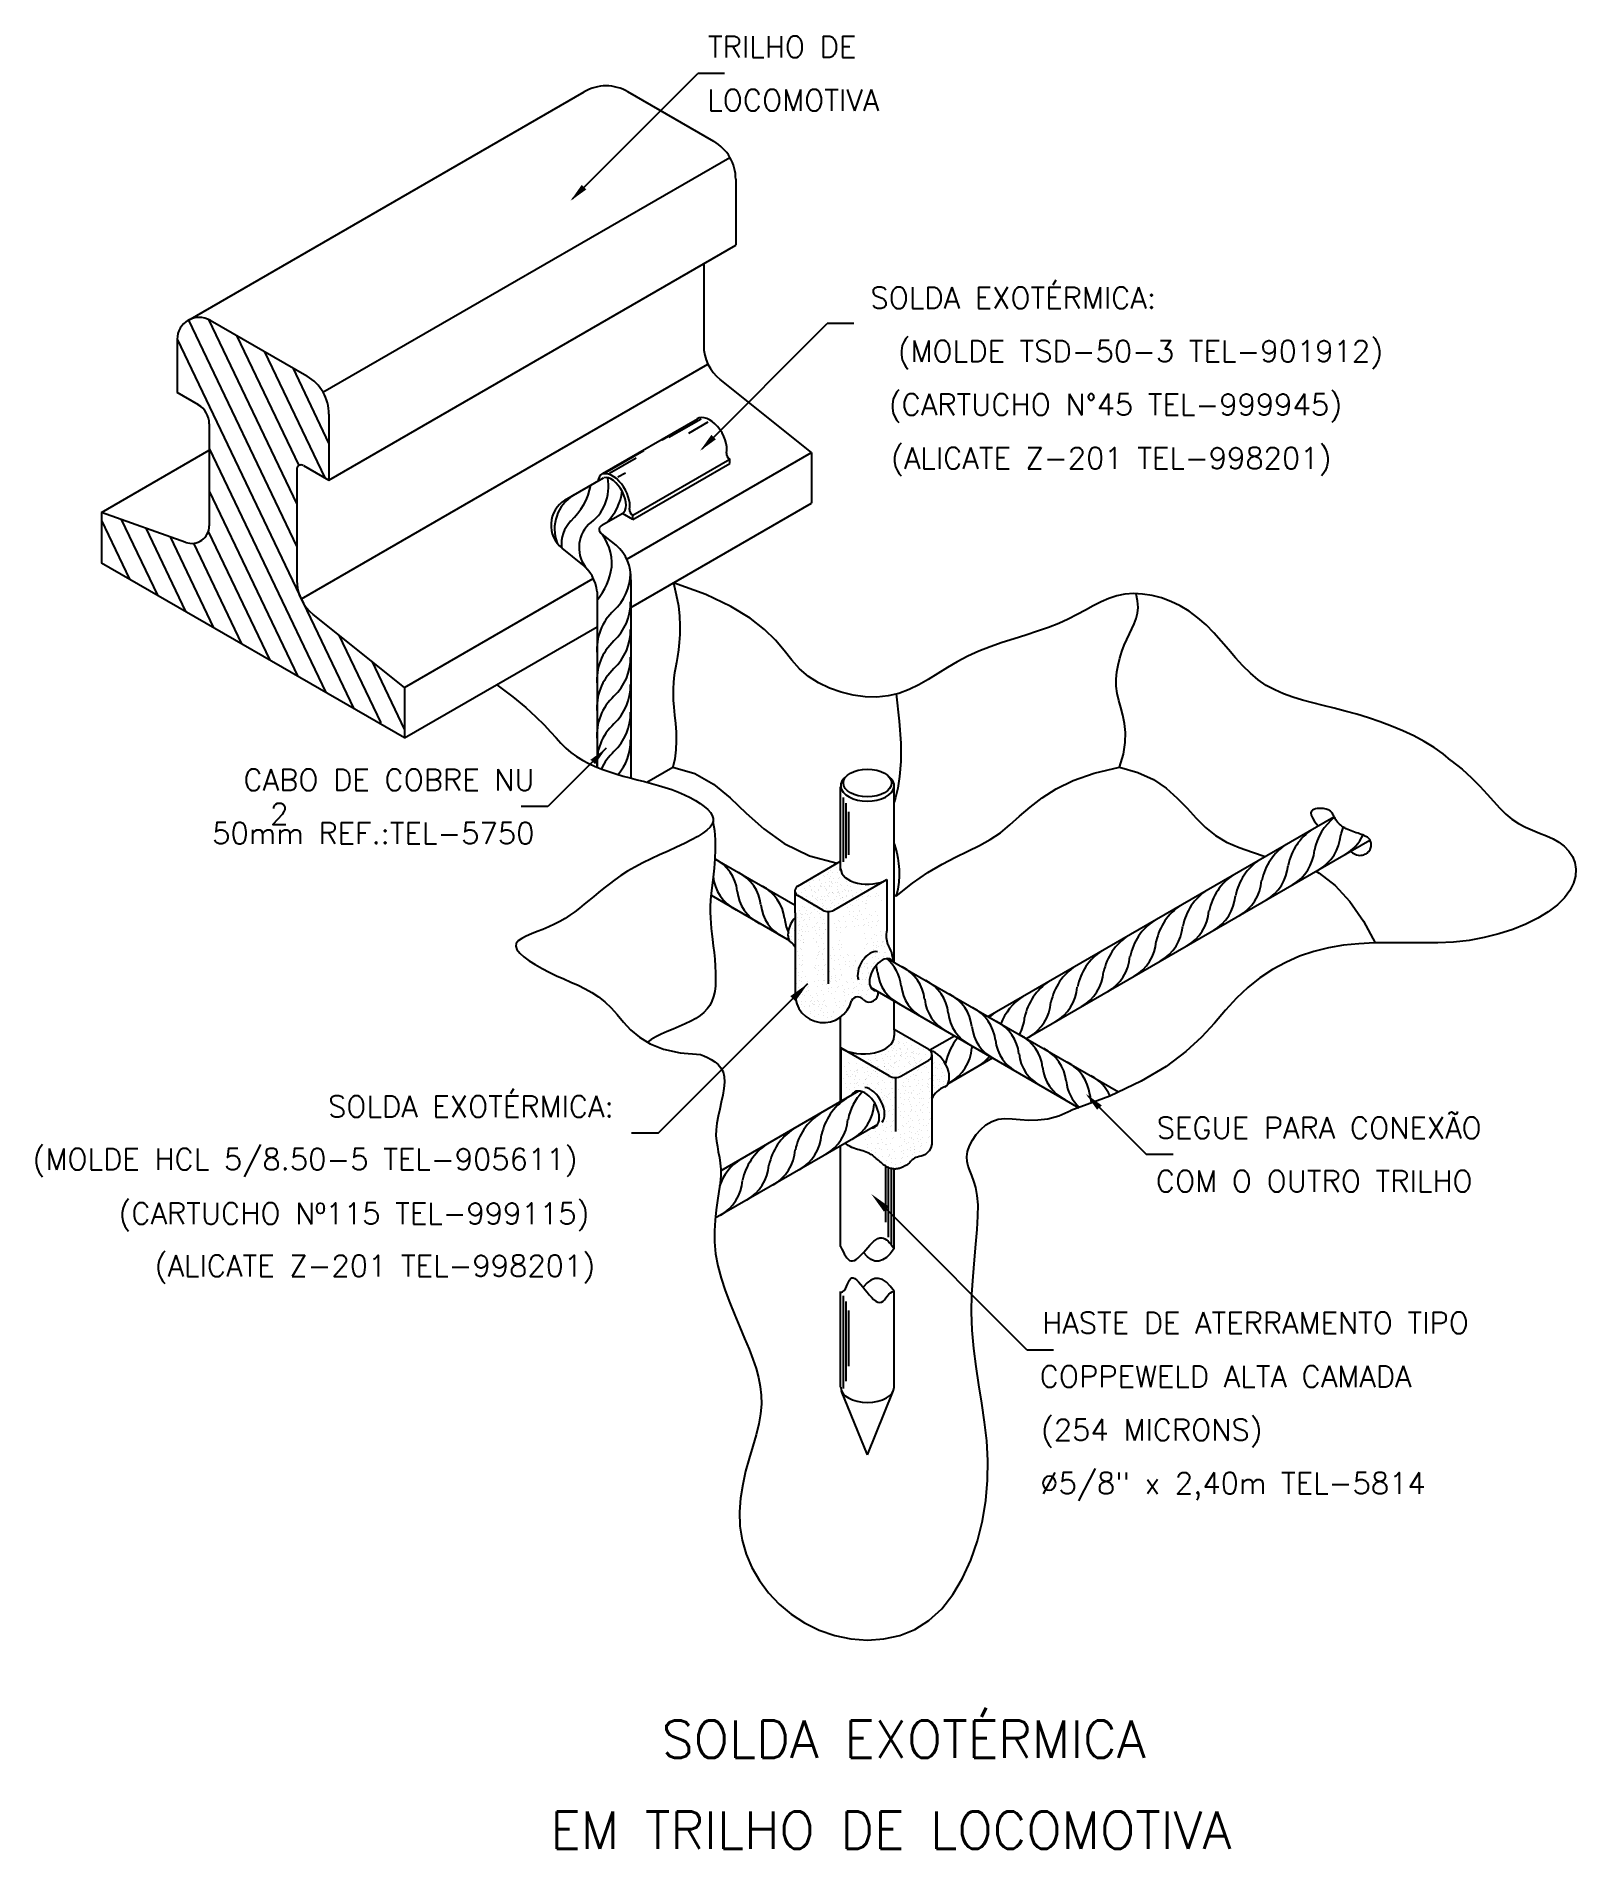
# Model space of a CAD drawing. Header units: millimetres. Extents: x -6549.1 to -6534.7, y -4775 to -4758.
import ezdxf
from ezdxf.enums import TextEntityAlignment as Align

# ---------------------------------------------------------------- set-up
doc = ezdxf.new("R2010")
doc.units = ezdxf.units.MM
doc.header["$LTSCALE"] = 10
doc.layers.add('Termotécnica', color=7, linetype='Continuous')
doc.styles.add('r140', font='romans.shx')
doc.styles.add('r80', font='romans.shx')

msp = doc.modelspace()

# ---------------------------------------------------------------- texts
at = {"layer": 'Termotécnica', "color": 2, "style": 'r80'}
for s, p in [('TRILHO DE ', (-6542.815, -4758.19)), ('LOCOMOTIVA', (-6542.823, -4758.69)), ('2', (-6546.912, -4765.371)), ('SEGUE PARA CONEXÃO', (-6538.615, -4768.309)), ('COM O OUTRO TRILHO', (-6538.623, -4768.809))]:
    msp.add_text(s, height=0.2, dxfattribs=at).set_placement(p)
for s, p in [('SOLDA EXOTÉRMICA:', (-6538.621, -4760.539)), ('(MOLDE TSD-50-3 TEL-901912)', (-6536.496, -4761.039)), ('(CARTUCHO N%%D45 TEL-999945)', (-6536.88, -4761.539)), ('(ALICATE Z-201 TEL-998201)', (-6536.979, -4762.039)), ('CABO DE COBRE NU', (-6544.438, -4765.052)), ('50mm REF.:TEL-5750', (-6544.439, -4765.552))]:
    msp.add_text(s, height=0.2, dxfattribs=at).set_placement(p, align=Align.RIGHT)
for s, p in [('SOLDA EXOTÉRMICA: ', (-6546.372, -4768.01)), ('(MOLDE HCL 5/8.50-5 TEL-905611) ', (-6549.137, -4768.503)), ('(CARTUCHO Nº115 TEL-999115) ', (-6548.333, -4769.011)), ('(ALICATE Z-201 TEL-998201)', (-6547.994, -4769.501)), ('HASTE DE ATERRAMENTO TIPO ', (-6539.687, -4770.036)), ('COPPEWELD ALTA CAMADA ', (-6539.71, -4770.537)), ('(254 MICRONS)', (-6539.698, -4771.037)), ('%%C5/8" x 2,40m TEL-5814', (-6539.705, -4771.536))]:
    msp.add_text(s, height=0.2, dxfattribs=at).set_placement(p, align=Align.MIDDLE_LEFT)
at = {"layer": 'Termotécnica', "color": 5, "style": 'r140'}
for s, p in [(' SOLDA EXOTÉRMICA', (-6541.103, -4774.213)), ('EM TRILHO DE LOCOMOTIVA', (-6541.103, -4775.064))]:
    msp.add_text(s, height=0.35, dxfattribs=at).set_placement(p, align=Align.BOTTOM_CENTER)

# ---------------------------------------------------------------- linework, layer by layer
at = {"layer": 'Termotécnica', "color": 2}
for p, q in [((-6544.082, -4759.512), (-6542.911, -4758.34)), ((-6542.661, -4758.34), (-6542.911, -4758.34)), ((-6547.68, -4760.65), (-6543.974, -4758.51)), ((-6542.76, -4758.975), (-6543.564, -4758.51)), ((-6546.419, -4761.323), (-6542.61, -4759.125)), ((-6542.555, -4759.329), (-6542.555, -4759.947)), ((-6546.364, -4762.146), (-6542.555, -4759.947)), ((-6542.855, -4760.12), (-6542.855, -4760.884)), ((-6546.569, -4761.174), (-6547.475, -4760.65)), ((-6542.87, -4761.852), (-6541.698, -4760.681)), ((-6541.448, -4760.681), (-6541.698, -4760.681)), ((-6541.448, -4760.681), (-6541.698, -4760.681)), ((-6547.783, -4760.827), (-6547.783, -4761.327)), ((-6546.62, -4763.258), (-6542.815, -4761.061)), ((-6541.846, -4761.888), (-6542.701, -4761.204)), ((-6547.585, -4761.441), (-6547.783, -4761.327)), ((-6547.483, -4761.618), (-6547.483, -4762.574)), ((-6546.364, -4761.528), (-6546.364, -4762.146)), ((-6548.492, -4762.449), (-6547.483, -4761.866)), ((-6543.575, -4762.886), (-6541.846, -4761.888)), ((-6541.846, -4761.888), (-6541.846, -4762.361)), ((-6546.664, -4762.044), (-6546.664, -4763.083)), ((-6546.602, -4762.009), (-6546.364, -4762.146)), ((-6544.154, -4762.333), (-6543.792, -4762.124)), ((-6548.492, -4762.449), (-6548.492, -4762.922)), ((-6547.701, -4762.729), (-6548.492, -4762.449)), ((-6543.807, -4762.568), (-6543.617, -4762.459)), ((-6543.538, -4763.338), (-6541.846, -4762.361)), ((-6543.675, -4762.756), (-6543.82, -4762.64)), ((-6543.987, -4762.938), (-6544.18, -4762.784)), ((-6545.654, -4764.56), (-6548.492, -4762.922)), ((-6545.654, -4764.087), (-6543.888, -4763.067)), ((-6543.538, -4763.078), (-6543.538, -4764.935)), ((-6542.836, -4763.218), (-6543.139, -4763.108)), ((-6543.852, -4763.192), (-6543.852, -4764.833)), ((-6542.6, -4763.329), (-6542.836, -4763.218)), ((-6542.421, -4763.438), (-6542.6, -4763.329)), ((-6539.208, -4763.323), (-6539.282, -4763.363)), ((-6539.135, -4763.286), (-6539.208, -4763.323)), ((-6539.063, -4763.254), (-6539.135, -4763.286)), ((-6538.989, -4763.23), (-6539.063, -4763.254)), ((-6538.912, -4763.214), (-6538.989, -4763.23)), ((-6538.83, -4763.208), (-6538.912, -4763.214)), ((-6538.746, -4763.212), (-6538.83, -4763.208)), ((-6538.658, -4763.226), (-6538.746, -4763.212)), ((-6538.57, -4763.249), (-6538.658, -4763.226)), ((-6538.482, -4763.282), (-6538.57, -4763.249)), ((-6538.395, -4763.323), (-6538.482, -4763.282)), ((-6538.31, -4763.374), (-6538.395, -4763.323)), ((-6545.654, -4764.087), (-6546.51, -4763.403)), ((-6542.285, -4763.544), (-6542.421, -4763.438)), ((-6539.531, -4763.488), (-6539.628, -4763.526)), ((-6539.442, -4763.447), (-6539.531, -4763.488)), ((-6539.36, -4763.405), (-6539.442, -4763.447)), ((-6539.282, -4763.363), (-6539.36, -4763.405)), ((-6538.23, -4763.434), (-6538.31, -4763.374)), ((-6538.153, -4763.501), (-6538.23, -4763.434)), ((-6538.081, -4763.575), (-6538.153, -4763.501)), ((-6545.654, -4764.56), (-6543.852, -4763.52)), ((-6542.183, -4763.645), (-6542.285, -4763.544)), ((-6542.102, -4763.742), (-6542.183, -4763.645)), ((-6540.061, -4763.667), (-6540.172, -4763.706)), ((-6539.95, -4763.631), (-6540.061, -4763.667)), ((-6539.839, -4763.596), (-6539.95, -4763.631)), ((-6539.731, -4763.561), (-6539.839, -4763.596)), ((-6539.628, -4763.526), (-6539.731, -4763.561)), ((-6538.011, -4763.652), (-6538.081, -4763.575)), ((-6537.943, -4763.731), (-6538.011, -4763.652)), ((-6542.03, -4763.831), (-6542.102, -4763.742)), ((-6541.957, -4763.911), (-6542.03, -4763.831)), ((-6540.383, -4763.794), (-6540.481, -4763.846)), ((-6540.28, -4763.748), (-6540.383, -4763.794)), ((-6540.172, -4763.706), (-6540.28, -4763.748)), ((-6537.876, -4763.809), (-6537.943, -4763.731)), ((-6537.808, -4763.884), (-6537.876, -4763.809)), ((-6541.873, -4763.983), (-6541.957, -4763.911)), ((-6541.779, -4764.043), (-6541.873, -4763.983)), ((-6540.753, -4764.012), (-6540.842, -4764.062)), ((-6540.664, -4763.957), (-6540.753, -4764.012)), ((-6540.574, -4763.901), (-6540.664, -4763.957)), ((-6540.481, -4763.846), (-6540.574, -4763.901)), ((-6537.738, -4763.953), (-6537.808, -4763.884)), ((-6537.666, -4764.015), (-6537.738, -4763.953)), ((-6545.654, -4764.087), (-6545.654, -4764.56)), ((-6541.676, -4764.094), (-6541.779, -4764.043)), ((-6541.567, -4764.132), (-6541.676, -4764.094)), ((-6541.456, -4764.16), (-6541.567, -4764.132)), ((-6541.343, -4764.175), (-6541.456, -4764.16)), ((-6541.233, -4764.177), (-6541.343, -4764.175)), ((-6541.127, -4764.166), (-6541.233, -4764.177)), ((-6541.027, -4764.142), (-6541.127, -4764.166)), ((-6540.933, -4764.107), (-6541.027, -4764.142)), ((-6540.842, -4764.062), (-6540.933, -4764.107)), ((-6537.59, -4764.067), (-6537.666, -4764.015)), ((-6537.51, -4764.11), (-6537.59, -4764.067)), ((-6537.427, -4764.147), (-6537.51, -4764.11)), ((-6537.339, -4764.178), (-6537.427, -4764.147)), ((-6537.249, -4764.205), (-6537.339, -4764.178)), ((-6537.154, -4764.23), (-6537.249, -4764.205)), ((-6537.056, -4764.255), (-6537.154, -4764.23)), ((-6536.954, -4764.28), (-6537.056, -4764.255)), ((-6536.849, -4764.308), (-6536.954, -4764.28)), ((-6536.742, -4764.338), (-6536.849, -4764.308)), ((-6536.633, -4764.372), (-6536.742, -4764.338)), ((-6536.524, -4764.408), (-6536.633, -4764.372)), ((-6536.416, -4764.448), (-6536.524, -4764.408)), ((-6536.31, -4764.492), (-6536.416, -4764.448)), ((-6536.208, -4764.54), (-6536.31, -4764.492)), ((-6543.767, -4764.656), (-6544.313, -4765.202)), ((-6536.11, -4764.592), (-6536.208, -4764.54)), ((-6536.018, -4764.649), (-6536.11, -4764.592)), ((-6535.934, -4764.708), (-6536.018, -4764.649)), ((-6543.388, -4764.974), (-6543.145, -4764.834)), ((-6535.861, -4764.77), (-6535.934, -4764.708)), ((-6541.573, -4765.8), (-6541.573, -4765.016)), ((-6541.072, -4766.66), (-6541.072, -4765.007)), ((-6544.313, -4765.202), (-6544.563, -4765.202)), ((-6540.194, -4767.167), (-6536.956, -4765.297)), ((-6539.836, -4767.374), (-6536.618, -4765.516)), ((-6542.75, -4765.691), (-6542, -4766.124)), ((-6541.975, -4765.947), (-6541.573, -4765.714)), ((-6541.783, -4765.851), (-6541.783, -4765.851)), ((-6541.737, -4765.848), (-6541.737, -4765.848)), ((-6541.724, -4765.859), (-6541.724, -4765.859)), ((-6541.696, -4765.839), (-6541.696, -4765.839)), ((-6541.682, -4765.817), (-6541.682, -4765.817)), ((-6541.679, -4765.878), (-6541.679, -4765.878)), ((-6541.669, -4765.859), (-6541.669, -4765.859)), ((-6541.666, -4765.805), (-6541.666, -4765.805)), ((-6541.653, -4765.817), (-6541.653, -4765.817)), ((-6541.643, -4765.873), (-6541.643, -4765.873)), ((-6541.611, -4765.774), (-6541.611, -4765.774)), ((-6541.598, -4765.816), (-6541.598, -4765.816)), ((-6541.592, -4765.873), (-6541.592, -4765.873)), ((-6541.586, -4765.866), (-6541.586, -4765.866)), ((-6542.786, -4766.033), (-6542.053, -4766.456)), ((-6542, -4766.196), (-6542, -4765.991)), ((-6541.74, -4766.171), (-6541.975, -4766.036)), ((-6541.944, -4766.007), (-6541.944, -4766.007)), ((-6541.928, -4766.045), (-6541.928, -4766.045)), ((-6541.915, -4765.973), (-6541.915, -4765.973)), ((-6541.902, -4765.985), (-6541.902, -4765.985)), ((-6541.891, -4766.041), (-6541.891, -4766.041)), ((-6541.867, -4765.916), (-6541.867, -4765.916)), ((-6541.86, -4765.942), (-6541.86, -4765.942)), ((-6541.851, -4765.955), (-6541.851, -4765.955)), ((-6541.849, -4765.983), (-6541.849, -4765.983)), ((-6541.846, -4765.984), (-6541.846, -4765.984)), ((-6541.84, -4766.041), (-6541.84, -4766.041)), ((-6541.838, -4765.882), (-6541.838, -4765.882)), ((-6541.834, -4766.033), (-6541.834, -4766.033)), ((-6541.825, -4765.894), (-6541.825, -4765.894)), ((-6541.819, -4766.001), (-6541.819, -4766.001)), ((-6541.814, -4765.95), (-6541.814, -4765.95)), ((-6541.808, -4766.011), (-6541.808, -4766.011)), ((-6541.778, -4765.977), (-6541.778, -4765.977)), ((-6541.778, -4765.987), (-6541.778, -4765.987)), ((-6541.769, -4765.893), (-6541.769, -4765.893)), ((-6541.767, -4765.882), (-6541.767, -4765.882)), ((-6541.763, -4765.95), (-6541.763, -4765.95)), ((-6541.757, -4765.943), (-6541.757, -4765.943)), ((-6541.754, -4766.044), (-6541.754, -4766.044)), ((-6541.751, -4765.92), (-6541.751, -4765.92)), ((-6541.749, -4765.948), (-6541.749, -4765.948)), ((-6541.728, -4766.04), (-6541.728, -4766.04)), ((-6541.723, -4765.946), (-6541.723, -4765.946)), ((-6541.719, -4765.967), (-6541.719, -4765.967)), ((-6541.714, -4765.915), (-6541.714, -4765.915)), ((-6541.709, -4765.988), (-6541.709, -4765.988)), ((-6541.704, -4765.974), (-6541.704, -4765.974)), ((-6541.697, -4766.037), (-6541.697, -4766.037)), ((-6541.687, -4766.013), (-6541.687, -4766.013)), ((-6541.682, -4766.04), (-6541.682, -4766.04)), ((-6541.678, -4765.952), (-6541.678, -4765.952)), ((-6541.677, -4765.906), (-6541.677, -4765.906)), ((-6541.674, -4765.94), (-6541.674, -4765.94)), ((-6541.673, -4766.009), (-6541.673, -4766.009)), ((-6541.663, -4765.915), (-6541.663, -4765.915)), ((-6541.661, -4765.952), (-6541.661, -4765.952)), ((-6541.657, -4765.908), (-6541.657, -4765.908)), ((-6541.653, -4766.005), (-6541.653, -4766.005)), ((-6541.65, -4766.008), (-6541.65, -4766.008)), ((-6541.648, -4765.924), (-6541.648, -4765.924)), ((-6541.64, -4766.017), (-6541.64, -4766.017)), ((-6541.637, -4766.171), (-6541.142, -4765.885)), ((-6541.619, -4765.909), (-6541.619, -4765.909)), ((-6541.614, -4766.045), (-6541.614, -4766.045)), ((-6541.607, -4765.91), (-6541.607, -4765.91)), ((-6541.605, -4765.951), (-6541.605, -4765.951)), ((-6541.6, -4766.008), (-6541.6, -4766.008)), ((-6541.598, -4765.975), (-6541.598, -4765.975)), ((-6541.593, -4766), (-6541.593, -4766)), ((-6541.589, -4766.003), (-6541.589, -4766.003)), ((-6541.587, -4766.031), (-6541.587, -4766.031)), ((-6541.584, -4766.017), (-6541.584, -4766.017)), ((-6541.576, -4765.93), (-6541.576, -4765.93)), ((-6541.563, -4765.942), (-6541.563, -4765.942)), ((-6541.552, -4765.998), (-6541.552, -4765.998)), ((-6541.539, -4765.977), (-6541.539, -4765.977)), ((-6541.526, -4765.988), (-6541.526, -4765.988)), ((-6541.521, -4765.899), (-6541.521, -4765.899)), ((-6541.516, -4766.035), (-6541.516, -4766.035)), ((-6541.516, -4766.044), (-6541.516, -4766.044)), ((-6541.507, -4765.942), (-6541.507, -4765.942)), ((-6541.502, -4765.998), (-6541.502, -4765.998)), ((-6541.495, -4765.991), (-6541.495, -4765.991)), ((-6541.484, -4765.946), (-6541.484, -4765.946)), ((-6541.471, -4765.988), (-6541.471, -4765.988)), ((-6541.465, -4766.044), (-6541.465, -4766.044)), ((-6541.459, -4766.037), (-6541.459, -4766.037)), ((-6541.421, -4766.009), (-6541.421, -4766.009)), ((-6541.404, -4766.047), (-6541.404, -4766.047)), ((-6541.391, -4765.975), (-6541.391, -4765.975)), ((-6541.378, -4765.987), (-6541.378, -4765.987)), ((-6541.367, -4766.043), (-6541.367, -4766.043)), ((-6541.336, -4765.944), (-6541.336, -4765.944)), ((-6541.322, -4765.986), (-6541.322, -4765.986)), ((-6541.317, -4766.043), (-6541.317, -4766.043)), ((-6541.31, -4766.035), (-6541.31, -4766.035)), ((-6541.289, -4766.047), (-6541.289, -4766.047)), ((-6541.25, -4766.045), (-6541.25, -4766.045)), ((-6541.233, -4766.018), (-6541.233, -4766.018)), ((-6541.22, -4766.03), (-6541.22, -4766.03)), ((-6541.142, -4765.885), (-6541.142, -4766.363)), ((-6541.054, -4766.041), (-6541.072, -4766.03)), ((-6542, -4766.196), (-6542, -4766.952)), ((-6541.956, -4766.171), (-6541.956, -4766.171)), ((-6541.947, -4766.202), (-6541.947, -4766.202)), ((-6541.939, -4766.209), (-6541.939, -4766.209)), ((-6541.934, -4766.214), (-6541.934, -4766.214)), ((-6541.926, -4766.073), (-6541.926, -4766.073)), ((-6541.926, -4766.136), (-6541.926, -4766.136)), ((-6541.913, -4766.148), (-6541.913, -4766.148)), ((-6541.903, -4766.204), (-6541.903, -4766.204)), ((-6541.896, -4766.092), (-6541.896, -4766.092)), ((-6541.892, -4766.171), (-6541.892, -4766.171)), ((-6541.879, -4766.213), (-6541.879, -4766.213)), ((-6541.871, -4766.105), (-6541.871, -4766.105)), ((-6541.858, -4766.148), (-6541.858, -4766.148)), ((-6541.855, -4766.077), (-6541.855, -4766.077)), ((-6541.852, -4766.204), (-6541.852, -4766.204)), ((-6541.846, -4766.197), (-6541.846, -4766.197)), ((-6541.84, -4766.097), (-6541.84, -4766.097)), ((-6541.824, -4766.136), (-6541.824, -4766.136)), ((-6541.822, -4766.164), (-6541.822, -4766.164)), ((-6541.811, -4766.063), (-6541.811, -4766.063)), ((-6541.798, -4766.075), (-6541.798, -4766.075)), ((-6541.792, -4766.182), (-6541.792, -4766.182)), ((-6541.791, -4766.049), (-6541.791, -4766.049)), ((-6541.789, -4766.077), (-6541.789, -4766.077)), ((-6541.787, -4766.131), (-6541.787, -4766.131)), ((-6541.771, -4766.202), (-6541.771, -4766.202)), ((-6541.758, -4766.074), (-6541.758, -4766.074)), ((-6541.751, -4766.168), (-6541.751, -4766.168)), ((-6541.742, -4766.074), (-6541.742, -4766.074)), ((-6541.741, -4766.113), (-6541.741, -4766.113)), ((-6541.739, -4766.141), (-6541.739, -4766.141)), ((-6541.73, -4766.124), (-6541.73, -4766.124)), ((-6541.718, -4766.081), (-6541.718, -4766.081)), ((-6541.709, -4766.159), (-6541.709, -4766.159)), ((-6541.689, -4766.185), (-6541.689, -4766.862)), ((-6541.668, -4766.145), (-6541.668, -4766.145)), ((-6541.666, -4766.078), (-6541.666, -4766.078)), ((-6541.654, -4766.108), (-6541.654, -4766.108)), ((-6541.647, -4766.101), (-6541.647, -4766.101)), ((-6541.634, -4766.125), (-6541.634, -4766.125)), ((-6541.629, -4766.073), (-6541.629, -4766.073)), ((-6541.593, -4766.11), (-6541.593, -4766.11)), ((-6541.572, -4766.066), (-6541.572, -4766.066)), ((-6541.557, -4766.05), (-6541.557, -4766.05)), ((-6541.552, -4766.049), (-6541.552, -4766.049)), ((-6541.55, -4766.077), (-6541.55, -4766.077)), ((-6541.521, -4766.096), (-6541.521, -4766.096)), ((-6541.505, -4766.149), (-6541.505, -4766.149)), ((-6541.489, -4766.188), (-6541.489, -4766.188)), ((-6541.487, -4766.216), (-6541.487, -4766.216)), ((-6541.48, -4766.081), (-6541.48, -4766.081)), ((-6541.476, -4766.115), (-6541.476, -4766.115)), ((-6541.463, -4766.127), (-6541.463, -4766.127)), ((-6541.452, -4766.183), (-6541.452, -4766.183)), ((-6541.421, -4766.084), (-6541.421, -4766.084)), ((-6541.407, -4766.126), (-6541.407, -4766.126)), ((-6541.402, -4766.075), (-6541.402, -4766.075)), ((-6541.401, -4766.183), (-6541.401, -4766.183)), ((-6541.395, -4766.176), (-6541.395, -4766.176)), ((-6541.376, -4766.217), (-6541.376, -4766.217)), ((-6541.372, -4766.094), (-6541.372, -4766.094)), ((-6541.342, -4766.106), (-6541.342, -4766.106)), ((-6541.339, -4766.155), (-6541.339, -4766.155)), ((-6541.335, -4766.11), (-6541.335, -4766.11)), ((-6541.331, -4766.079), (-6541.331, -4766.079)), ((-6541.3, -4766.212), (-6541.3, -4766.212)), ((-6541.245, -4766.181), (-6541.245, -4766.181)), ((-6541.189, -4766.086), (-6541.189, -4766.086)), ((-6542.052, -4766.38), (-6542.052, -4766.38)), ((-6542.022, -4766.346), (-6542.022, -4766.346)), ((-6542.009, -4766.358), (-6542.009, -4766.358)), ((-6541.977, -4766.236), (-6541.977, -4766.236)), ((-6541.967, -4766.315), (-6541.967, -4766.315)), ((-6541.961, -4766.275), (-6541.961, -4766.275)), ((-6541.958, -4766.302), (-6541.958, -4766.302)), ((-6541.954, -4766.358), (-6541.954, -4766.358)), ((-6541.942, -4766.356), (-6541.942, -4766.356)), ((-6541.937, -4766.237), (-6541.937, -4766.237)), ((-6541.929, -4766.321), (-6541.929, -4766.321)), ((-6541.929, -4766.368), (-6541.929, -4766.368)), ((-6541.924, -4766.27), (-6541.924, -4766.27)), ((-6541.908, -4766.256), (-6541.908, -4766.256)), ((-6541.905, -4766.375), (-6541.905, -4766.375)), ((-6541.888, -4766.306), (-6541.888, -4766.306)), ((-6541.887, -4766.325), (-6541.887, -4766.325)), ((-6541.873, -4766.367), (-6541.873, -4766.367)), ((-6541.867, -4766.241), (-6541.867, -4766.241)), ((-6541.867, -4766.262), (-6541.867, -4766.262)), ((-6541.837, -4766.333), (-6541.837, -4766.333)), ((-6541.821, -4766.323), (-6541.821, -4766.323)), ((-6541.813, -4766.245), (-6541.813, -4766.245)), ((-6541.805, -4766.361), (-6541.805, -4766.361)), ((-6541.803, -4766.301), (-6541.803, -4766.301)), ((-6541.791, -4766.289), (-6541.791, -4766.289)), ((-6541.768, -4766.356), (-6541.768, -4766.356)), ((-6541.767, -4766.337), (-6541.767, -4766.337)), ((-6541.758, -4766.244), (-6541.758, -4766.244)), ((-6541.745, -4766.293), (-6541.745, -4766.293)), ((-6541.736, -4766.258), (-6541.736, -4766.258)), ((-6541.723, -4766.3), (-6541.723, -4766.3)), ((-6541.717, -4766.356), (-6541.717, -4766.356)), ((-6541.711, -4766.349), (-6541.711, -4766.349)), ((-6541.627, -4766.298), (-6541.627, -4766.298)), ((-6541.61, -4766.336), (-6541.61, -4766.336)), ((-6541.608, -4766.364), (-6541.608, -4766.364)), ((-6541.597, -4766.264), (-6541.597, -4766.264)), ((-6541.584, -4766.275), (-6541.584, -4766.275)), ((-6541.578, -4766.383), (-6541.578, -4766.383)), ((-6541.573, -4766.331), (-6541.573, -4766.331)), ((-6541.542, -4766.233), (-6541.542, -4766.233)), ((-6541.528, -4766.275), (-6541.528, -4766.275)), ((-6541.523, -4766.331), (-6541.523, -4766.331)), ((-6541.516, -4766.324), (-6541.516, -4766.324)), ((-6541.461, -4766.282), (-6541.461, -4766.282)), ((-6541.457, -4766.234), (-6541.457, -4766.234)), ((-6541.444, -4766.321), (-6541.444, -4766.321)), ((-6541.431, -4766.248), (-6541.431, -4766.248)), ((-6541.418, -4766.26), (-6541.418, -4766.26)), ((-6541.416, -4766.22), (-6541.416, -4766.22)), ((-6541.408, -4766.316), (-6541.408, -4766.316)), ((-6541.363, -4766.259), (-6541.363, -4766.259)), ((-6541.357, -4766.316), (-6541.357, -4766.316)), ((-6541.351, -4766.308), (-6541.351, -4766.308)), ((-6541.33, -4766.246), (-6541.33, -4766.246)), ((-6541.313, -4766.284), (-6541.313, -4766.284)), ((-6541.311, -4766.312), (-6541.311, -4766.312)), ((-6541.287, -4766.223), (-6541.287, -4766.223)), ((-6541.282, -4766.331), (-6541.282, -4766.331)), ((-6541.277, -4766.279), (-6541.277, -4766.279)), ((-6541.241, -4766.316), (-6541.241, -4766.316)), ((-6541.232, -4766.223), (-6541.232, -4766.223)), ((-6541.226, -4766.279), (-6541.226, -4766.279)), ((-6541.22, -4766.272), (-6541.22, -4766.272)), ((-6541.199, -4766.369), (-6541.199, -4766.369)), ((-6542.036, -4766.419), (-6542.036, -4766.419)), ((-6542.034, -4766.447), (-6542.034, -4766.447)), ((-6542.004, -4766.466), (-6542.004, -4766.466)), ((-6541.999, -4766.414), (-6541.999, -4766.414)), ((-6541.971, -4766.39), (-6541.971, -4766.39)), ((-6541.963, -4766.451), (-6541.963, -4766.451)), ((-6541.953, -4766.456), (-6541.953, -4766.456)), ((-6541.951, -4766.527), (-6541.951, -4766.527)), ((-6541.942, -4766.407), (-6541.942, -4766.407)), ((-6541.938, -4766.539), (-6541.938, -4766.539)), ((-6541.935, -4766.409), (-6541.935, -4766.409)), ((-6541.923, -4766.475), (-6541.923, -4766.475)), ((-6541.918, -4766.448), (-6541.918, -4766.448)), ((-6541.916, -4766.476), (-6541.916, -4766.476)), ((-6541.824, -4766.436), (-6541.824, -4766.436)), ((-6541.803, -4766.471), (-6541.803, -4766.471)), ((-6541.802, -4766.389), (-6541.802, -4766.389)), ((-6541.796, -4766.466), (-6541.796, -4766.466)), ((-6541.783, -4766.508), (-6541.783, -4766.508)), ((-6541.773, -4766.408), (-6541.773, -4766.408)), ((-6541.77, -4766.557), (-6541.77, -4766.557)), ((-6541.748, -4766.441), (-6541.748, -4766.441)), ((-6541.734, -4766.483), (-6541.734, -4766.483)), ((-6541.732, -4766.393), (-6541.732, -4766.393)), ((-6541.729, -4766.539), (-6541.729, -4766.539)), ((-6541.722, -4766.532), (-6541.722, -4766.532)), ((-6541.651, -4766.525), (-6541.651, -4766.525)), ((-6541.638, -4766.537), (-6541.638, -4766.537)), ((-6541.596, -4766.495), (-6541.596, -4766.495)), ((-6541.582, -4766.459), (-6541.582, -4766.459)), ((-6541.582, -4766.537), (-6541.582, -4766.537)), ((-6541.566, -4766.498), (-6541.566, -4766.498)), ((-6541.564, -4766.526), (-6541.564, -4766.526)), ((-6541.351, -4766.394), (-6541.351, -4766.394)), ((-6541.347, -4766.53), (-6541.347, -4766.53)), ((-6541.338, -4766.437), (-6541.338, -4766.437)), ((-6541.332, -4766.493), (-6541.332, -4766.493)), ((-6541.326, -4766.486), (-6541.326, -4766.486)), ((-6541.284, -4766.434), (-6541.284, -4766.434)), ((-6541.267, -4766.473), (-6541.267, -4766.473)), ((-6541.265, -4766.501), (-6541.265, -4766.501)), ((-6541.262, -4766.538), (-6541.262, -4766.538)), ((-6541.254, -4766.4), (-6541.254, -4766.4)), ((-6541.241, -4766.412), (-6541.241, -4766.412)), ((-6541.236, -4766.52), (-6541.236, -4766.52)), ((-6541.233, -4766.504), (-6541.233, -4766.504)), ((-6541.231, -4766.468), (-6541.231, -4766.468)), ((-6541.22, -4766.515), (-6541.22, -4766.515)), ((-6541.195, -4766.505), (-6541.195, -4766.505)), ((-6541.186, -4766.411), (-6541.186, -4766.411)), ((-6541.18, -4766.468), (-6541.18, -4766.468)), ((-6541.178, -4766.473), (-6541.178, -4766.473)), ((-6541.174, -4766.461), (-6541.174, -4766.461)), ((-6541.164, -4766.515), (-6541.164, -4766.515)), ((-6541.985, -4766.716), (-6541.985, -4766.716)), ((-6541.981, -4766.561), (-6541.981, -4766.561)), ((-6541.964, -4766.6), (-6541.964, -4766.6)), ((-6541.962, -4766.628), (-6541.962, -4766.628)), ((-6541.955, -4766.681), (-6541.955, -4766.681)), ((-6541.942, -4766.693), (-6541.942, -4766.693)), ((-6541.933, -4766.647), (-6541.933, -4766.647)), ((-6541.929, -4766.681), (-6541.929, -4766.681)), ((-6541.928, -4766.595), (-6541.928, -4766.595)), ((-6541.819, -4766.707), (-6541.819, -4766.707)), ((-6541.812, -4766.694), (-6541.812, -4766.694)), ((-6541.81, -4766.722), (-6541.81, -4766.722)), ((-6541.799, -4766.622), (-6541.799, -4766.622)), ((-6541.792, -4766.601), (-6541.792, -4766.601)), ((-6541.784, -4766.591), (-6541.784, -4766.591)), ((-6541.777, -4766.564), (-6541.777, -4766.564)), ((-6541.776, -4766.69), (-6541.776, -4766.69)), ((-6541.744, -4766.576), (-6541.744, -4766.576)), ((-6541.744, -4766.591), (-6541.744, -4766.591)), ((-6541.74, -4766.726), (-6541.74, -4766.726)), ((-6541.731, -4766.633), (-6541.731, -4766.633)), ((-6541.725, -4766.69), (-6541.725, -4766.69)), ((-6541.719, -4766.682), (-6541.719, -4766.682)), ((-6541.681, -4766.56), (-6541.681, -4766.56)), ((-6541.664, -4766.598), (-6541.664, -4766.598)), ((-6541.662, -4766.626), (-6541.662, -4766.626)), ((-6541.643, -4766.716), (-6541.643, -4766.716)), ((-6541.632, -4766.645), (-6541.632, -4766.645)), ((-6541.627, -4766.593), (-6541.627, -4766.593)), ((-6541.591, -4766.63), (-6541.591, -4766.63)), ((-6541.588, -4766.685), (-6541.588, -4766.685)), ((-6541.577, -4766.593), (-6541.577, -4766.593)), ((-6541.575, -4766.727), (-6541.575, -4766.727)), ((-6541.542, -4766.617), (-6541.542, -4766.617)), ((-6541.525, -4766.656), (-6541.525, -4766.656)), ((-6541.523, -4766.684), (-6541.523, -4766.684)), ((-6541.512, -4766.583), (-6541.512, -4766.583)), ((-6541.499, -4766.595), (-6541.499, -4766.595)), ((-6541.494, -4766.702), (-6541.494, -4766.702)), ((-6541.489, -4766.651), (-6541.489, -4766.651)), ((-6541.453, -4766.688), (-6541.453, -4766.688)), ((-6541.444, -4766.594), (-6541.444, -4766.594)), ((-6541.438, -4766.651), (-6541.438, -4766.651)), ((-6541.432, -4766.644), (-6541.432, -4766.644)), ((-6541.39, -4766.7), (-6541.39, -4766.7)), ((-6541.377, -4766.712), (-6541.377, -4766.712)), ((-6541.37, -4766.634), (-6541.37, -4766.634)), ((-6541.353, -4766.672), (-6541.353, -4766.672)), ((-6541.351, -4766.7), (-6541.351, -4766.7)), ((-6541.34, -4766.6), (-6541.34, -4766.6)), ((-6541.335, -4766.669), (-6541.335, -4766.669)), ((-6541.327, -4766.612), (-6541.327, -4766.612)), ((-6541.322, -4766.711), (-6541.322, -4766.711)), ((-6541.322, -4766.719), (-6541.322, -4766.719)), ((-6541.317, -4766.668), (-6541.317, -4766.668)), ((-6541.285, -4766.569), (-6541.285, -4766.569)), ((-6541.281, -4766.704), (-6541.281, -4766.704)), ((-6541.272, -4766.611), (-6541.272, -4766.611)), ((-6541.266, -4766.668), (-6541.266, -4766.668)), ((-6541.26, -4766.66), (-6541.26, -4766.66)), ((-6541.246, -4766.576), (-6541.246, -4766.576)), ((-6541.244, -4766.604), (-6541.244, -4766.604)), ((-6541.214, -4766.623), (-6541.214, -4766.623)), ((-6541.209, -4766.571), (-6541.209, -4766.571)), ((-6541.173, -4766.608), (-6541.173, -4766.608)), ((-6541.158, -4766.571), (-6541.158, -4766.571)), ((-6541.152, -4766.564), (-6541.152, -4766.564)), ((-6541.133, -4766.625), (-6538.971, -4767.873)), ((-6543.28, -4768.26), (-6541.879, -4766.859)), ((-6541.985, -4766.862), (-6541.985, -4766.862)), ((-6541.968, -4766.754), (-6541.968, -4766.754)), ((-6541.966, -4766.782), (-6541.966, -4766.782)), ((-6541.955, -4766.828), (-6541.955, -4766.828)), ((-6541.942, -4766.84), (-6541.942, -4766.84)), ((-6541.937, -4766.801), (-6541.937, -4766.801)), ((-6541.932, -4766.749), (-6541.932, -4766.749)), ((-6541.9, -4766.797), (-6541.9, -4766.797)), ((-6541.887, -4766.839), (-6541.887, -4766.839)), ((-6541.881, -4766.896), (-6541.881, -4766.896)), ((-6541.874, -4766.888), (-6541.874, -4766.888)), ((-6541.818, -4766.839), (-6541.818, -4766.839)), ((-6541.792, -4766.778), (-6541.792, -4766.778)), ((-6541.786, -4766.885), (-6541.786, -4766.885)), ((-6541.781, -4766.741), (-6541.781, -4766.741)), ((-6541.781, -4766.834), (-6541.781, -4766.834)), ((-6541.745, -4766.871), (-6541.745, -4766.871)), ((-6541.736, -4766.777), (-6541.736, -4766.777)), ((-6541.731, -4766.834), (-6541.731, -4766.834)), ((-6541.724, -4766.827), (-6541.724, -4766.827)), ((-6541.708, -4766.864), (-6541.708, -4766.864)), ((-6541.678, -4766.83), (-6541.678, -4766.83)), ((-6541.673, -4766.75), (-6541.673, -4766.75)), ((-6541.665, -4766.842), (-6541.665, -4766.842)), ((-6541.656, -4766.789), (-6541.656, -4766.789)), ((-6541.654, -4766.816), (-6541.654, -4766.816)), ((-6541.63, -4766.728), (-6541.63, -4766.728)), ((-6541.625, -4766.835), (-6541.625, -4766.835)), ((-6541.623, -4766.799), (-6541.623, -4766.799)), ((-6541.62, -4766.784), (-6541.62, -4766.784)), ((-6541.609, -4766.841), (-6541.609, -4766.841)), ((-6541.597, -4766.89), (-6541.597, -4766.89)), ((-6541.584, -4766.821), (-6541.584, -4766.821)), ((-6541.569, -4766.784), (-6541.569, -4766.784)), ((-6541.563, -4766.776), (-6541.563, -4766.776)), ((-6541.552, -4766.873), (-6541.552, -4766.873)), ((-6541.522, -4766.839), (-6541.522, -4766.839)), ((-6541.509, -4766.851), (-6541.509, -4766.851)), ((-6541.467, -4766.808), (-6541.467, -4766.808)), ((-6541.453, -4766.851), (-6541.453, -4766.851)), ((-6541.423, -4766.889), (-6541.423, -4766.889)), ((-6541.42, -4766.734), (-6541.42, -4766.734)), ((-6541.403, -4766.772), (-6541.403, -4766.772)), ((-6541.401, -4766.8), (-6541.401, -4766.8)), ((-6541.393, -4766.855), (-6541.393, -4766.855)), ((-6541.38, -4766.867), (-6541.38, -4766.867)), ((-6541.372, -4766.819), (-6541.372, -4766.819)), ((-6541.367, -4766.768), (-6541.367, -4766.768)), ((-6541.338, -4766.824), (-6541.338, -4766.824)), ((-6541.331, -4766.804), (-6541.331, -4766.804)), ((-6541.324, -4766.866), (-6541.324, -4766.866)), ((-6541.316, -4766.768), (-6541.316, -4766.768)), ((-6541.31, -4766.76), (-6541.31, -4766.76)), ((-6541.291, -4766.896), (-6539.343, -4768.021)), ((-6541.968, -4766.9), (-6541.968, -4766.9)), ((-6541.966, -4766.928), (-6541.966, -4766.928)), ((-6541.956, -4766.993), (-6541.956, -4766.993)), ((-6541.939, -4767.031), (-6541.939, -4767.031)), ((-6541.937, -4766.947), (-6541.937, -4766.947)), ((-6541.937, -4767.059), (-6541.937, -4767.059)), ((-6541.926, -4766.959), (-6541.926, -4766.959)), ((-6541.913, -4766.971), (-6541.913, -4766.971)), ((-6541.903, -4767.027), (-6541.903, -4767.027)), ((-6541.896, -4766.932), (-6541.896, -4766.932)), ((-6541.871, -4766.928), (-6541.871, -4766.928)), ((-6541.867, -4767.063), (-6541.867, -4767.063)), ((-6541.858, -4766.97), (-6541.858, -4766.97)), ((-6541.852, -4767.027), (-6541.852, -4767.027)), ((-6541.846, -4767.019), (-6541.846, -4767.019)), ((-6541.839, -4767.043), (-6541.839, -4767.043)), ((-6541.833, -4766.989), (-6541.833, -4766.989)), ((-6541.827, -4767.055), (-6541.827, -4767.055)), ((-6541.816, -4767.028), (-6541.816, -4767.028)), ((-6541.814, -4767.055), (-6541.814, -4767.055)), ((-6541.803, -4766.955), (-6541.803, -4766.955)), ((-6541.79, -4766.967), (-6541.79, -4766.967)), ((-6541.785, -4767.013), (-6541.785, -4767.013)), ((-6541.78, -4767.023), (-6541.78, -4767.023)), ((-6541.771, -4767.055), (-6541.771, -4767.055)), ((-6541.748, -4766.924), (-6541.748, -4766.924)), ((-6541.744, -4767.059), (-6541.744, -4767.059)), ((-6541.734, -4766.966), (-6541.734, -4766.966)), ((-6541.729, -4767.023), (-6541.729, -4767.023)), ((-6541.722, -4767.015), (-6541.722, -4767.015)), ((-6541.718, -4767.061), (-6541.718, -4767.061)), ((-6541.691, -4766.902), (-6541.691, -4766.902)), ((-6541.689, -4766.93), (-6541.689, -4766.93)), ((-6541.659, -4766.949), (-6541.659, -4766.949)), ((-6541.654, -4766.898), (-6541.654, -4766.898)), ((-6541.634, -4766.995), (-6541.634, -4766.995)), ((-6541.618, -4766.934), (-6541.618, -4766.934)), ((-6541.618, -4767.033), (-6541.618, -4767.033)), ((-6541.616, -4767.061), (-6541.616, -4767.061)), ((-6541.604, -4766.898), (-6541.604, -4766.898)), ((-6541.581, -4767.029), (-6541.581, -4767.029)), ((-6541.55, -4766.93), (-6541.55, -4766.93)), ((-6541.545, -4767.065), (-6541.545, -4767.065)), ((-6541.536, -4766.972), (-6541.536, -4766.972)), ((-6541.535, -4766.912), (-6541.535, -4766.912)), ((-6541.533, -4766.94), (-6541.533, -4766.94)), ((-6541.53, -4767.029), (-6541.53, -4767.029)), ((-6541.524, -4767.021), (-6541.524, -4767.021)), ((-6541.503, -4766.959), (-6541.503, -4766.959)), ((-6541.498, -4766.907), (-6541.498, -4766.907)), ((-6541.462, -4766.944), (-6541.462, -4766.944)), ((-6541.448, -4766.907), (-6541.448, -4766.907)), ((-6541.441, -4766.9), (-6541.441, -4766.9)), ((-6541.406, -4766.927), (-6541.406, -4766.927)), ((-6541.404, -4766.955), (-6541.404, -4766.955)), ((-6541.374, -4766.974), (-6541.374, -4766.974)), ((-6541.369, -4766.923), (-6541.369, -4766.923)), ((-6541.333, -4766.959), (-6541.333, -4766.959)), ((-6541.319, -4766.923), (-6541.319, -4766.923)), ((-6541.312, -4766.915), (-6541.312, -4766.915)), ((-6541.072, -4767.288), (-6541.072, -4767.023)), ((-6541.908, -4767.078), (-6541.908, -4767.078)), ((-6541.869, -4767.078), (-6541.869, -4767.078)), ((-6541.853, -4767.116), (-6541.853, -4767.116)), ((-6541.851, -4767.144), (-6541.851, -4767.144)), ((-6541.821, -4767.163), (-6541.821, -4767.163)), ((-6541.816, -4767.111), (-6541.816, -4767.111)), ((-6541.784, -4767.074), (-6541.784, -4767.074)), ((-6541.78, -4767.148), (-6541.78, -4767.148)), ((-6541.765, -4767.111), (-6541.765, -4767.111)), ((-6541.748, -4767.095), (-6541.748, -4767.095)), ((-6541.731, -4767.134), (-6541.731, -4767.134)), ((-6541.729, -4767.161), (-6541.729, -4767.161)), ((-6541.705, -4767.073), (-6541.705, -4767.073)), ((-6541.7, -4767.18), (-6541.7, -4767.18)), ((-6541.695, -4767.129), (-6541.695, -4767.129)), ((-6541.659, -4767.165), (-6541.659, -4767.165)), ((-6541.644, -4767.129), (-6541.644, -4767.129)), ((-6541.638, -4767.121), (-6541.638, -4767.121)), ((-6541.586, -4767.08), (-6541.586, -4767.08)), ((-6541.573, -4767.963), (-6541.573, -4767.173)), ((-6540.194, -4767.167), (-6539.836, -4767.374)), ((-6540.748, -4767.475), (-6541.072, -4767.288)), ((-6541.035, -4767.399), (-6541.035, -4767.399)), ((-6540.973, -4767.364), (-6540.973, -4767.364)), ((-6540.923, -4767.389), (-6540.923, -4767.389)), ((-6540.739, -4767.481), (-6540.508, -4767.348)), ((-6541.119, -4767.724), (-6541.572, -4767.462)), ((-6541.572, -4767.462), (-6541.572, -4767.962)), ((-6541.441, -4767.561), (-6541.441, -4767.561)), ((-6541.31, -4767.566), (-6541.31, -4767.566)), ((-6541.251, -4767.562), (-6541.251, -4767.562)), ((-6541.247, -4767.53), (-6541.247, -4767.53)), ((-6541.236, -4767.576), (-6541.236, -4767.576)), ((-6541.188, -4767.527), (-6541.188, -4767.527)), ((-6541.183, -4767.564), (-6541.183, -4767.564)), ((-6541.173, -4767.575), (-6541.173, -4767.575)), ((-6541.149, -4767.525), (-6541.149, -4767.525)), ((-6541.135, -4767.539), (-6541.135, -4767.539)), ((-6541.128, -4767.497), (-6541.128, -4767.497)), ((-6541.109, -4767.541), (-6541.109, -4767.541)), ((-6541.107, -4767.572), (-6541.107, -4767.572)), ((-6541.094, -4767.458), (-6541.094, -4767.458)), ((-6541.087, -4767.49), (-6541.087, -4767.49)), ((-6541.079, -4767.471), (-6541.079, -4767.471)), ((-6541.071, -4767.538), (-6541.071, -4767.538)), ((-6541.069, -4767.438), (-6541.069, -4767.438)), ((-6541.067, -4767.535), (-6541.067, -4767.535)), ((-6541.05, -4767.482), (-6541.05, -4767.482)), ((-6541.048, -4767.514), (-6541.048, -4767.514)), ((-6541.031, -4767.422), (-6541.031, -4767.422)), ((-6541.021, -4767.413), (-6541.021, -4767.413)), ((-6541.02, -4767.463), (-6541.02, -4767.463)), ((-6541.016, -4767.471), (-6541.016, -4767.471)), ((-6541.014, -4767.535), (-6541.014, -4767.535)), ((-6541.009, -4767.477), (-6541.009, -4767.477)), ((-6541.009, -4767.535), (-6541.009, -4767.535)), ((-6541.002, -4767.527), (-6541.002, -4767.527)), ((-6541.001, -4767.507), (-6541.001, -4767.507)), ((-6540.999, -4767.538), (-6540.999, -4767.538)), ((-6540.986, -4767.424), (-6540.986, -4767.424)), ((-6540.971, -4767.437), (-6540.971, -4767.437)), ((-6540.968, -4767.518), (-6540.968, -4767.518)), ((-6540.965, -4767.56), (-6540.965, -4767.56)), ((-6540.959, -4767.501), (-6540.959, -4767.501)), ((-6540.957, -4767.412), (-6540.957, -4767.412)), ((-6540.951, -4767.477), (-6540.951, -4767.477)), ((-6540.943, -4767.468), (-6540.943, -4767.468)), ((-6540.943, -4767.543), (-6540.943, -4767.543)), ((-6540.918, -4767.543), (-6540.918, -4767.543)), ((-6540.909, -4767.504), (-6540.909, -4767.504)), ((-6540.908, -4767.437), (-6540.908, -4767.437)), ((-6540.901, -4767.501), (-6540.901, -4767.501)), ((-6540.894, -4767.493), (-6540.894, -4767.493)), ((-6540.894, -4767.517), (-6540.894, -4767.517)), ((-6540.894, -4767.552), (-6540.894, -4767.552)), ((-6540.877, -4767.561), (-6540.877, -4767.561)), ((-6540.86, -4767.513), (-6540.86, -4767.513)), ((-6540.846, -4767.469), (-6540.846, -4767.469)), ((-6540.845, -4767.527), (-6540.845, -4767.527)), ((-6540.831, -4767.517), (-6540.831, -4767.517)), ((-6540.817, -4767.573), (-6540.817, -4767.573)), ((-6540.797, -4767.478), (-6540.797, -4767.478)), ((-6540.782, -4767.526), (-6540.782, -4767.526)), ((-6540.718, -4767.526), (-6540.718, -4768.362)), ((-6540.571, -4767.798), (-6540.15, -4767.555)), ((-6541.538, -4767.635), (-6541.538, -4767.635)), ((-6541.519, -4767.679), (-6541.519, -4767.679)), ((-6541.516, -4767.711), (-6541.516, -4767.711)), ((-6541.51, -4767.713), (-6541.51, -4767.713)), ((-6541.504, -4767.596), (-6541.504, -4767.596)), ((-6541.495, -4767.727), (-6541.495, -4767.727)), ((-6541.489, -4767.61), (-6541.489, -4767.61)), ((-6541.482, -4767.732), (-6541.482, -4767.732)), ((-6541.477, -4767.674), (-6541.477, -4767.674)), ((-6541.461, -4767.715), (-6541.461, -4767.715)), ((-6541.447, -4767.678), (-6541.447, -4767.678)), ((-6541.436, -4767.716), (-6541.436, -4767.716)), ((-6541.432, -4767.726), (-6541.432, -4767.726)), ((-6541.427, -4767.676), (-6541.427, -4767.676)), ((-6541.425, -4767.609), (-6541.425, -4767.609)), ((-6541.419, -4767.674), (-6541.419, -4767.674)), ((-6541.412, -4767.665), (-6541.412, -4767.665)), ((-6541.412, -4767.69), (-6541.412, -4767.69)), ((-6541.364, -4767.641), (-6541.364, -4767.641)), ((-6541.348, -4767.689), (-6541.348, -4767.689)), ((-6541.344, -4767.604), (-6541.344, -4767.604)), ((-6541.335, -4767.745), (-6541.335, -4767.745)), ((-6541.325, -4767.649), (-6541.325, -4767.649)), ((-6541.322, -4767.68), (-6541.322, -4767.68)), ((-6541.31, -4767.72), (-6541.31, -4767.72)), ((-6541.295, -4767.579), (-6541.295, -4767.579)), ((-6541.295, -4767.733), (-6541.295, -4767.733)), ((-6541.288, -4767.702), (-6541.288, -4767.702)), ((-6541.285, -4767.601), (-6541.285, -4767.601)), ((-6541.283, -4767.643), (-6541.283, -4767.643)), ((-6541.266, -4767.645), (-6541.266, -4767.645)), ((-6541.264, -4767.677), (-6541.264, -4767.677)), ((-6541.247, -4767.684), (-6541.247, -4767.684)), ((-6541.242, -4767.685), (-6541.242, -4767.685)), ((-6541.231, -4767.578), (-6541.231, -4767.578)), ((-6541.231, -4767.732), (-6541.231, -4767.732)), ((-6541.23, -4767.699), (-6541.23, -4767.699)), ((-6541.225, -4767.643), (-6541.225, -4767.643)), ((-6541.224, -4767.64), (-6541.224, -4767.64)), ((-6541.218, -4767.634), (-6541.218, -4767.634)), ((-6541.183, -4767.682), (-6541.183, -4767.682)), ((-6541.166, -4767.64), (-6541.166, -4767.64)), ((-6541.164, -4767.608), (-6541.164, -4767.608)), ((-6541.162, -4767.64), (-6541.162, -4767.64)), ((-6541.159, -4767.631), (-6541.159, -4767.631)), ((-6541.143, -4767.663), (-6541.143, -4767.663)), ((-6541.128, -4767.662), (-6541.128, -4767.662)), ((-6541.124, -4767.707), (-6541.124, -4767.707)), ((-6541.123, -4767.603), (-6541.123, -4767.603)), ((-6541.122, -4767.739), (-6541.122, -4767.739)), ((-6541.117, -4767.734), (-6541.117, -4767.734)), ((-6541.109, -4767.624), (-6541.109, -4767.624)), ((-6541.094, -4767.638), (-6541.094, -4767.638)), ((-6541.083, -4767.702), (-6541.083, -4767.702)), ((-6541.082, -4767.645), (-6541.082, -4767.645)), ((-6541.073, -4767.594), (-6541.073, -4767.594)), ((-6541.065, -4767.603), (-6541.065, -4767.603)), ((-6541.061, -4767.739), (-6541.061, -4768.245)), ((-6541.057, -4767.594), (-6541.057, -4767.594)), ((-6541.047, -4767.589), (-6541.047, -4767.589)), ((-6541.042, -4767.743), (-6541.042, -4767.743)), ((-6541.031, -4767.637), (-6541.031, -4767.637)), ((-6541.026, -4767.577), (-6541.026, -4767.577)), ((-6541.025, -4767.702), (-6541.025, -4767.702)), ((-6541.017, -4767.693), (-6541.017, -4767.693)), ((-6541.002, -4767.724), (-6540.748, -4767.577)), ((-6540.974, -4767.635), (-6540.974, -4767.635)), ((-6540.955, -4767.679), (-6540.955, -4767.679)), ((-6540.955, -4767.744), (-6540.955, -4767.744)), ((-6540.953, -4767.711), (-6540.953, -4767.711)), ((-6540.94, -4767.596), (-6540.94, -4767.596)), ((-6540.925, -4767.61), (-6540.925, -4767.61)), ((-6540.924, -4767.587), (-6540.924, -4767.587)), ((-6540.922, -4767.618), (-6540.922, -4767.618)), ((-6540.919, -4767.732), (-6540.919, -4767.732)), ((-6540.913, -4767.674), (-6540.913, -4767.674)), ((-6540.893, -4767.709), (-6540.893, -4767.709)), ((-6540.888, -4767.64), (-6540.888, -4767.64)), ((-6540.882, -4767.581), (-6540.882, -4767.581)), ((-6540.875, -4767.596), (-6540.875, -4767.596)), ((-6540.872, -4767.628), (-6540.872, -4767.628)), ((-6540.872, -4767.716), (-6540.872, -4767.716)), ((-6540.866, -4767.718), (-6540.866, -4767.718)), ((-6540.862, -4767.609), (-6540.862, -4767.609)), ((-6540.855, -4767.674), (-6540.855, -4767.674)), ((-6540.848, -4767.665), (-6540.848, -4767.665)), ((-6540.841, -4767.623), (-6540.841, -4767.623)), ((-6540.839, -4767.649), (-6540.839, -4767.649)), ((-6540.833, -4767.591), (-6540.833, -4767.591)), ((-6540.824, -4767.581), (-6540.824, -4767.581)), ((-6540.817, -4767.693), (-6540.817, -4767.693)), ((-6540.792, -4767.632), (-6540.792, -4767.632)), ((-6540.775, -4767.591), (-6540.775, -4767.591)), ((-6540.769, -4767.644), (-6540.769, -4767.644)), ((-6540.768, -4767.582), (-6540.768, -4767.582)), ((-6540.754, -4767.692), (-6540.754, -4767.692)), ((-6540.726, -4767.663), (-6540.726, -4767.663)), ((-6540.722, -4767.6), (-6540.722, -4767.6)), ((-6540.718, -4767.648), (-6540.718, -4767.648)), ((-6540.715, -4767.681), (-6540.715, -4767.681)), ((-6540.711, -4767.711), (-6540.711, -4767.711)), ((-6540.706, -4767.717), (-6540.706, -4767.717)), ((-6540.701, -4767.606), (-6540.701, -4767.606)), ((-6540.694, -4767.597), (-6540.694, -4767.597)), ((-6540.686, -4767.723), (-6540.686, -4767.723)), ((-6540.681, -4767.643), (-6540.681, -4767.643)), ((-6540.666, -4767.656), (-6540.666, -4767.656)), ((-6540.644, -4767.614), (-6540.644, -4767.614)), ((-6540.629, -4767.731), (-6540.629, -4767.731)), ((-6540.625, -4767.658), (-6540.625, -4767.658)), ((-6540.623, -4767.689), (-6540.623, -4767.689)), ((-6540.618, -4767.607), (-6540.618, -4767.607)), ((-6540.603, -4767.724), (-6540.603, -4767.724)), ((-6541.405, -4767.866), (-6542.695, -4768.611)), ((-6541.544, -4767.752), (-6541.544, -4767.752)), ((-6541.525, -4767.796), (-6541.525, -4767.796)), ((-6541.522, -4767.828), (-6541.522, -4767.828)), ((-6541.489, -4767.85), (-6541.489, -4767.85)), ((-6541.483, -4767.791), (-6541.483, -4767.791)), ((-6541.442, -4767.759), (-6541.442, -4767.759)), ((-6541.442, -4767.833), (-6541.442, -4767.833)), ((-6541.439, -4767.791), (-6541.439, -4767.791)), ((-6541.425, -4767.791), (-6541.425, -4767.791)), ((-6541.418, -4767.782), (-6541.418, -4767.782)), ((-6541.405, -4767.813), (-6541.405, -4767.813)), ((-6541.4, -4767.754), (-6541.4, -4767.754)), ((-6541.359, -4767.796), (-6541.359, -4767.796)), ((-6541.344, -4767.759), (-6541.344, -4767.759)), ((-6541.342, -4767.754), (-6541.342, -4767.754)), ((-6541.325, -4767.803), (-6541.325, -4767.803)), ((-6541.322, -4767.834), (-6541.322, -4767.834)), ((-6541.283, -4767.797), (-6541.283, -4767.797)), ((-6541.242, -4767.839), (-6541.242, -4767.839)), ((-6541.225, -4767.797), (-6541.225, -4767.797)), ((-6541.218, -4767.788), (-6541.218, -4767.788)), ((-6541.214, -4767.808), (-6541.214, -4767.808)), ((-6541.195, -4767.852), (-6541.195, -4767.852)), ((-6541.193, -4767.883), (-6541.193, -4767.883)), ((-6541.18, -4767.769), (-6541.18, -4767.769)), ((-6541.165, -4767.782), (-6541.165, -4767.782)), ((-6541.159, -4767.905), (-6541.159, -4767.905)), ((-6541.153, -4767.846), (-6541.153, -4767.846)), ((-6541.121, -4767.894), (-6541.121, -4767.894)), ((-6541.112, -4767.888), (-6541.112, -4767.888)), ((-6541.102, -4767.782), (-6541.102, -4767.782)), ((-6541.096, -4767.846), (-6541.096, -4767.846)), ((-6541.088, -4767.76), (-6541.088, -4767.76)), ((-6541.088, -4767.838), (-6541.088, -4767.838)), ((-6541.084, -4767.881), (-6541.084, -4767.881)), ((-6541.032, -4767.848), (-6541.032, -4767.848)), ((-6541.013, -4767.892), (-6541.013, -4767.892)), ((-6540.998, -4767.809), (-6540.998, -4767.809)), ((-6540.989, -4767.783), (-6540.989, -4767.783)), ((-6540.984, -4767.822), (-6540.984, -4767.822)), ((-6540.972, -4767.886), (-6540.972, -4767.886)), ((-6540.97, -4767.827), (-6540.97, -4767.827)), ((-6540.968, -4767.859), (-6540.968, -4767.859)), ((-6540.94, -4767.758), (-6540.94, -4767.758)), ((-6540.936, -4767.774), (-6540.936, -4767.774)), ((-6540.934, -4767.88), (-6540.934, -4767.88)), ((-6540.929, -4767.822), (-6540.929, -4767.822)), ((-6540.92, -4767.822), (-6540.92, -4767.822)), ((-6540.914, -4767.886), (-6540.914, -4767.886)), ((-6540.906, -4767.878), (-6540.906, -4767.878)), ((-6540.887, -4767.864), (-6540.887, -4767.864)), ((-6540.877, -4767.757), (-6540.877, -4767.757)), ((-6540.863, -4767.813), (-6540.863, -4767.813)), ((-6540.857, -4767.894), (-6540.857, -4767.894)), ((-6540.847, -4767.763), (-6540.847, -4767.763)), ((-6540.845, -4767.794), (-6540.845, -4767.794)), ((-6540.831, -4767.888), (-6540.831, -4767.888)), ((-6540.823, -4767.855), (-6540.823, -4767.855)), ((-6540.811, -4767.816), (-6540.811, -4767.816)), ((-6540.808, -4767.869), (-6540.808, -4767.869)), ((-6540.805, -4767.757), (-6540.805, -4767.757)), ((-6540.764, -4767.799), (-6540.764, -4767.799)), ((-6540.76, -4767.82), (-6540.76, -4767.82)), ((-6540.752, -4767.802), (-6540.752, -4767.802)), ((-6540.749, -4767.836), (-6540.749, -4767.836)), ((-6540.747, -4767.757), (-6540.747, -4767.757)), ((-6540.745, -4767.865), (-6540.745, -4767.865)), ((-6540.745, -4767.868), (-6540.745, -4767.868)), ((-6540.74, -4767.748), (-6540.74, -4767.748)), ((-6540.728, -4767.752), (-6540.728, -4767.752)), ((-6540.715, -4767.797), (-6540.715, -4767.797)), ((-6540.711, -4767.78), (-6540.711, -4767.78)), ((-6540.703, -4767.765), (-6540.703, -4767.765)), ((-6540.7, -4767.81), (-6540.7, -4767.81)), ((-6540.695, -4767.828), (-6540.695, -4767.828)), ((-6540.666, -4767.76), (-6540.666, -4767.76)), ((-6540.659, -4767.812), (-6540.659, -4767.812)), ((-6540.657, -4767.843), (-6540.657, -4767.843)), ((-6540.652, -4767.761), (-6540.652, -4767.761)), ((-6540.651, -4767.773), (-6540.651, -4767.773)), ((-6540.61, -4767.775), (-6540.61, -4767.775)), ((-6540.607, -4767.806), (-6540.607, -4767.806)), ((-6539.258, -4767.911), (-6538.711, -4768.459)), ((-6541.217, -4767.968), (-6541.217, -4767.968)), ((-6541.198, -4768.012), (-6541.198, -4768.012)), ((-6541.196, -4768.044), (-6541.196, -4768.044)), ((-6541.183, -4767.929), (-6541.183, -4767.929)), ((-6541.18, -4767.956), (-6541.18, -4767.956)), ((-6541.168, -4767.943), (-6541.168, -4767.943)), ((-6541.168, -4768.071), (-6541.168, -4768.071)), ((-6541.162, -4768.065), (-6541.162, -4768.065)), ((-6541.161, -4768), (-6541.161, -4768)), ((-6541.159, -4768.031), (-6541.159, -4768.031)), ((-6541.157, -4768.007), (-6541.157, -4768.007)), ((-6541.153, -4768.084), (-6541.153, -4768.084)), ((-6541.146, -4767.917), (-6541.146, -4767.917)), ((-6541.131, -4767.93), (-6541.131, -4767.93)), ((-6541.125, -4768.053), (-6541.125, -4768.053)), ((-6541.115, -4768.048), (-6541.115, -4768.048)), ((-6541.105, -4767.942), (-6541.105, -4767.942)), ((-6541.091, -4767.998), (-6541.091, -4767.998)), ((-6541.09, -4768.084), (-6541.09, -4768.084)), ((-6541.078, -4768.036), (-6541.078, -4768.036)), ((-6541.068, -4767.93), (-6541.068, -4767.93)), ((-6541.062, -4767.994), (-6541.062, -4767.994)), ((-6541.054, -4767.986), (-6541.054, -4767.986)), ((-6541.035, -4768.017), (-6541.035, -4768.017)), ((-6541.017, -4768.061), (-6541.017, -4768.061)), ((-6541.011, -4767.923), (-6541.011, -4767.923)), ((-6541.001, -4767.978), (-6541.001, -4767.978)), ((-6540.987, -4767.992), (-6540.987, -4767.992)), ((-6540.977, -4767.945), (-6540.977, -4767.945)), ((-6540.975, -4768.056), (-6540.975, -4768.056)), ((-6540.939, -4767.943), (-6540.939, -4767.943)), ((-6540.931, -4767.928), (-6540.931, -4767.928)), ((-6540.928, -4767.962), (-6540.928, -4767.962)), ((-6540.923, -4767.991), (-6540.923, -4767.991)), ((-6540.917, -4768.056), (-6540.917, -4768.056)), ((-6540.91, -4768.047), (-6540.91, -4768.047)), ((-6540.909, -4768.006), (-6540.909, -4768.006)), ((-6540.906, -4768.037), (-6540.906, -4768.037)), ((-6540.894, -4767.923), (-6540.894, -4767.923)), ((-6540.879, -4767.936), (-6540.879, -4767.936)), ((-6540.872, -4768.059), (-6540.872, -4768.059)), ((-6540.867, -4768), (-6540.867, -4768)), ((-6540.838, -4767.938), (-6540.838, -4767.938)), ((-6540.835, -4767.97), (-6540.835, -4767.97)), ((-6540.826, -4768.042), (-6540.826, -4768.042)), ((-6540.823, -4768.052), (-6540.823, -4768.052)), ((-6540.815, -4767.936), (-6540.815, -4767.936)), ((-6540.809, -4768), (-6540.809, -4768)), ((-6540.808, -4768.066), (-6540.808, -4768.066)), ((-6540.802, -4767.991), (-6540.802, -4767.991)), ((-6540.802, -4767.992), (-6540.802, -4767.992)), ((-6540.796, -4767.933), (-6540.796, -4767.933)), ((-6540.76, -4768.017), (-6540.76, -4768.017)), ((-6540.755, -4767.974), (-6540.755, -4767.974)), ((-6540.745, -4768.065), (-6540.745, -4768.065)), ((-6540.738, -4767.933), (-6540.738, -4767.933)), ((-6540.731, -4767.924), (-6540.731, -4767.924)), ((-6541.226, -4768.177), (-6542.747, -4769.055)), ((-6541.247, -4768.248), (-6541.247, -4768.248)), ((-6541.202, -4768.11), (-6541.202, -4768.11)), ((-6541.183, -4768.154), (-6541.183, -4768.154)), ((-6541.181, -4768.185), (-6541.181, -4768.185)), ((-6541.171, -4768.234), (-6541.171, -4768.234)), ((-6541.156, -4768.248), (-6541.156, -4768.248)), ((-6541.147, -4768.207), (-6541.147, -4768.207)), ((-6541.141, -4768.148), (-6541.141, -4768.148)), ((-6541.108, -4768.199), (-6541.108, -4768.199)), ((-6541.1, -4768.19), (-6541.1, -4768.19)), ((-6541.093, -4768.247), (-6541.093, -4768.247)), ((-6541.083, -4768.148), (-6541.083, -4768.148)), ((-6541.076, -4768.14), (-6541.076, -4768.14)), ((-6541.032, -4768.224), (-6541.032, -4768.224)), ((-6541.014, -4768.093), (-6541.014, -4768.093)), ((-6540.998, -4768.185), (-6540.998, -4768.185)), ((-6540.984, -4768.198), (-6540.984, -4768.198)), ((-6540.98, -4768.114), (-6540.98, -4768.114)), ((-6540.952, -4768.165), (-6540.952, -4768.165)), ((-6540.936, -4768.149), (-6540.936, -4768.149)), ((-6540.934, -4768.098), (-6540.934, -4768.098)), ((-6540.933, -4768.209), (-6540.933, -4768.209)), ((-6540.931, -4768.241), (-6540.931, -4768.241)), ((-6540.92, -4768.198), (-6540.92, -4768.198)), ((-6540.918, -4768.126), (-6540.918, -4768.126)), ((-6540.906, -4768.254), (-6540.906, -4768.254)), ((-6540.903, -4768.14), (-6540.903, -4768.14)), ((-6540.892, -4768.204), (-6540.892, -4768.204)), ((-6540.857, -4768.091), (-6540.857, -4768.091)), ((-6540.856, -4768.091), (-6540.856, -4768.091)), ((-6540.851, -4768.246), (-6540.851, -4768.246)), ((-6540.84, -4768.139), (-6540.84, -4768.139)), ((-6540.838, -4768.135), (-6540.838, -4768.135)), ((-6540.835, -4768.167), (-6540.835, -4768.167)), ((-6540.835, -4768.225), (-6540.835, -4768.225)), ((-6540.82, -4768.238), (-6540.82, -4768.238)), ((-6540.802, -4768.188), (-6540.802, -4768.188)), ((-6540.796, -4768.13), (-6540.796, -4768.13)), ((-6540.772, -4768.19), (-6540.772, -4768.19)), ((-6540.757, -4768.238), (-6540.757, -4768.238)), ((-6540.755, -4768.172), (-6540.755, -4768.172)), ((-6540.738, -4768.13), (-6540.738, -4768.13)), ((-6540.731, -4768.121), (-6540.731, -4768.121)), ((-6543.28, -4768.26), (-6543.53, -4768.26)), ((-6541.573, -4769.321), (-6541.573, -4768.377)), ((-6541.344, -4768.322), (-6541.344, -4768.322)), ((-6541.325, -4768.366), (-6541.325, -4768.366)), ((-6541.322, -4768.398), (-6541.322, -4768.398)), ((-6541.31, -4768.283), (-6541.31, -4768.283)), ((-6541.295, -4768.297), (-6541.295, -4768.297)), ((-6541.288, -4768.419), (-6541.288, -4768.419)), ((-6541.283, -4768.361), (-6541.283, -4768.361)), ((-6541.242, -4768.403), (-6541.242, -4768.403)), ((-6541.231, -4768.296), (-6541.231, -4768.296)), ((-6541.225, -4768.361), (-6541.225, -4768.361)), ((-6541.218, -4768.352), (-6541.218, -4768.352)), ((-6541.208, -4768.4), (-6541.208, -4768.4)), ((-6541.205, -4768.273), (-6541.205, -4768.273)), ((-6541.193, -4768.414), (-6541.193, -4768.414)), ((-6541.186, -4768.317), (-6541.186, -4768.317)), ((-6541.184, -4768.349), (-6541.184, -4768.349)), ((-6541.15, -4768.37), (-6541.15, -4768.37)), ((-6541.145, -4768.365), (-6541.145, -4768.365)), ((-6541.144, -4768.312), (-6541.144, -4768.312)), ((-6541.13, -4768.413), (-6541.13, -4768.413)), ((-6541.103, -4768.353), (-6541.103, -4768.353)), ((-6541.086, -4768.312), (-6541.086, -4768.312)), ((-6541.085, -4768.416), (-6541.085, -4768.416)), ((-6541.079, -4768.303), (-6541.079, -4768.303)), ((-6541.022, -4768.381), (-6541.022, -4768.381)), ((-6541.013, -4768.268), (-6541.013, -4768.268)), ((-6541.011, -4768.299), (-6541.011, -4768.299)), ((-6541.005, -4768.378), (-6541.005, -4768.378)), ((-6540.986, -4768.422), (-6540.986, -4768.422)), ((-6540.977, -4768.321), (-6540.977, -4768.321)), ((-6540.972, -4768.262), (-6540.972, -4768.262)), ((-6540.971, -4768.339), (-6540.971, -4768.339)), ((-6540.956, -4768.352), (-6540.956, -4768.352)), ((-6540.944, -4768.416), (-6540.944, -4768.416)), ((-6540.94, -4768.347), (-6540.94, -4768.347)), ((-6540.931, -4768.304), (-6540.931, -4768.304)), ((-6540.921, -4768.391), (-6540.921, -4768.391)), ((-6540.919, -4768.423), (-6540.919, -4768.423)), ((-6540.908, -4768.304), (-6540.908, -4768.304)), ((-6540.906, -4768.308), (-6540.906, -4768.308)), ((-6540.893, -4768.352), (-6540.893, -4768.352)), ((-6540.891, -4768.322), (-6540.891, -4768.322)), ((-6540.886, -4768.416), (-6540.886, -4768.416)), ((-6540.879, -4768.385), (-6540.879, -4768.385)), ((-6540.879, -4768.408), (-6540.879, -4768.408)), ((-6540.869, -4768.264), (-6540.869, -4768.264)), ((-6540.85, -4768.308), (-6540.85, -4768.308)), ((-6540.848, -4768.339), (-6540.848, -4768.339)), ((-6540.843, -4768.273), (-6540.843, -4768.273)), ((-6540.828, -4768.321), (-6540.828, -4768.321)), ((-6540.821, -4768.385), (-6540.821, -4768.385)), ((-6540.814, -4768.361), (-6540.814, -4768.361)), ((-6540.814, -4768.377), (-6540.814, -4768.377)), ((-6540.808, -4768.302), (-6540.808, -4768.302)), ((-6540.767, -4768.344), (-6540.767, -4768.344)), ((-6540.751, -4768.302), (-6540.751, -4768.302)), ((-6540.743, -4768.294), (-6540.743, -4768.294)), ((-6541.242, -4768.439), (-6541.242, -4768.439)), ((-6541.223, -4768.483), (-6541.223, -4768.483)), ((-6541.221, -4768.515), (-6541.221, -4768.515)), ((-6541.187, -4768.537), (-6541.187, -4768.537)), ((-6541.181, -4768.478), (-6541.181, -4768.478)), ((-6541.14, -4768.52), (-6541.14, -4768.52)), ((-6541.123, -4768.478), (-6541.123, -4768.478)), ((-6541.119, -4768.455), (-6541.119, -4768.455)), ((-6541.116, -4768.469), (-6541.116, -4768.469)), ((-6541.1, -4768.499), (-6541.1, -4768.499)), ((-6541.097, -4768.53), (-6541.097, -4768.53)), ((-6541.07, -4768.429), (-6541.07, -4768.429)), ((-6541.064, -4768.552), (-6541.064, -4768.552)), ((-6541.058, -4768.493), (-6541.058, -4768.493)), ((-6541.017, -4768.535), (-6541.017, -4768.535)), ((-6541.007, -4768.429), (-6541.007, -4768.429)), ((-6541, -4768.493), (-6541, -4768.493)), ((-6540.993, -4768.485), (-6540.993, -4768.485)), ((-6540.983, -4768.453), (-6540.983, -4768.453)), ((-6540.95, -4768.475), (-6540.95, -4768.475)), ((-6540.903, -4768.458), (-6540.903, -4768.458)), ((-6540.885, -4768.444), (-6540.885, -4768.444)), ((-6540.838, -4768.427), (-6540.838, -4768.427)), ((-6538.461, -4768.459), (-6538.711, -4768.459)), ((-6541.072, -4769.339), (-6541.072, -4768.596)), ((-6539.829, -4770.287), (-6541.145, -4768.971)), ((-6541.573, -4770.637), (-6541.573, -4769.743)), ((-6541.072, -4770.637), (-6541.072, -4769.74)), ((-6539.829, -4770.287), (-6539.579, -4770.287)), ((-6541.322, -4771.271), (-6541.564, -4770.674)), ((-6541.322, -4771.271), (-6541.081, -4770.674))]:
    msp.add_line(p, q, dxfattribs=at)
at = {"layer": 'Termotécnica', "color": 1}
for p, q in [((-6547.677, -4760.648), (-6546.664, -4762.769)), ((-6547.49, -4760.642), (-6546.664, -4762.371)), ((-6547.783, -4760.826), (-6546.129, -4764.286)), ((-6547.228, -4760.793), (-6546.646, -4762.01)), ((-6546.965, -4760.945), (-6546.401, -4762.125)), ((-6546.702, -4761.096), (-6546.364, -4761.805)), ((-6547.483, -4761.851), (-6546.392, -4764.134)), ((-6547.483, -4762.249), (-6546.654, -4763.983)), ((-6548.492, -4762.525), (-6548.23, -4763.073)), ((-6548.307, -4762.514), (-6547.968, -4763.224)), ((-6548.078, -4762.595), (-6547.705, -4763.376)), ((-6547.492, -4762.628), (-6546.917, -4763.831)), ((-6547.849, -4762.676), (-6547.442, -4763.528)), ((-6547.63, -4762.737), (-6547.18, -4763.679)), ((-6546.269, -4763.596), (-6545.876, -4764.418)), ((-6545.961, -4763.842), (-6545.654, -4764.483)), ((-6541.547, -4765.718), (-6541.547, -4765.117)), ((-6541.521, -4765.686), (-6541.521, -4765.169)), ((-6541.496, -4765.653), (-6541.496, -4765.252)), ((-6541.149, -4769.094), (-6541.149, -4768.572)), ((-6541.124, -4769.233), (-6541.124, -4768.583)), ((-6541.098, -4769.303), (-6541.098, -4768.592)), ((-6541.547, -4770.65), (-6541.547, -4769.784)), ((-6541.521, -4770.581), (-6541.521, -4769.836)), ((-6541.496, -4770.441), (-6541.496, -4769.919))]:
    msp.add_line(p, q, dxfattribs=at)
at = {"layer": 'Termotécnica', "color": 3, "linetype": 'Continuous'}
for p, q in [((-6543.803, -4762.085), (-6542.913, -4761.571)), ((-6542.914, -4761.579), (-6543.246, -4761.771)), ((-6542.88, -4761.575), (-6543.18, -4761.748)), ((-6542.994, -4761.705), (-6542.813, -4761.601)), ((-6543.782, -4762.082), (-6543.414, -4761.869)), ((-6543.737, -4762.082), (-6543.487, -4761.937)), ((-6543.518, -4762.475), (-6542.609, -4761.95)), ((-6542.609, -4761.99), (-6542.609, -4761.95)), ((-6543.657, -4762.116), (-6543.587, -4762.076)), ((-6543.518, -4762.515), (-6542.609, -4761.99)), ((-6543.518, -4762.515), (-6543.616, -4762.458)), ((-6543.518, -4762.515), (-6543.518, -4762.475))]:
    msp.add_line(p, q, dxfattribs=at)
at = {"layer": 'Termotécnica', "color": 3}
msp.add_line((-6541.288, -4767.856), (-6541.288, -4767.856), dxfattribs=at)
at = {"layer": 'Termotécnica', "color": 2}
for points in [[(-6543.139, -4763.108), (-6543.111, -4763.219), (-6543.092, -4763.322), (-6543.081, -4763.419), (-6543.077, -4763.508), (-6543.078, -4763.591), (-6543.083, -4763.666), (-6543.091, -4763.735), (-6543.1, -4763.796), (-6543.11, -4763.852), (-6543.119, -4763.902), (-6543.127, -4763.95), (-6543.134, -4763.996), (-6543.139, -4764.043), (-6543.142, -4764.092), (-6543.142, -4764.145), (-6543.14, -4764.205), (-6543.134, -4764.271), (-6543.127, -4764.345), (-6543.12, -4764.423), (-6543.114, -4764.504), (-6543.112, -4764.588), (-6543.116, -4764.671), (-6543.126, -4764.754), (-6543.145, -4764.834)], [(-6538.962, -4764.834), (-6538.926, -4764.711), (-6538.909, -4764.603), (-6538.906, -4764.508), (-6538.915, -4764.423), (-6538.931, -4764.346), (-6538.951, -4764.276), (-6538.97, -4764.208), (-6538.985, -4764.142), (-6538.993, -4764.076), (-6538.993, -4764.009), (-6538.987, -4763.942), (-6538.976, -4763.877), (-6538.96, -4763.813), (-6538.94, -4763.751), (-6538.918, -4763.692), (-6538.894, -4763.637), (-6538.87, -4763.586), (-6538.846, -4763.538), (-6538.824, -4763.49), (-6538.807, -4763.442), (-6538.795, -4763.391), (-6538.789, -4763.337), (-6538.793, -4763.276), (-6538.806, -4763.209)], [(-6544.791, -4764.061), (-6544.641, -4764.175), (-6544.521, -4764.274), (-6544.425, -4764.361), (-6544.349, -4764.436), (-6544.288, -4764.502), (-6544.236, -4764.559), (-6544.191, -4764.609), (-6544.146, -4764.654), (-6544.097, -4764.695), (-6544.045, -4764.733), (-6543.989, -4764.767), (-6543.931, -4764.798), (-6543.87, -4764.826), (-6543.807, -4764.852), (-6543.742, -4764.875), (-6543.676, -4764.897), (-6543.61, -4764.916), (-6543.543, -4764.934), (-6543.476, -4764.952), (-6543.409, -4764.968), (-6543.343, -4764.986), (-6543.278, -4765.004), (-6543.215, -4765.023), (-6543.152, -4765.043), (-6543.092, -4765.066), (-6543.035, -4765.091), (-6542.981, -4765.117), (-6542.932, -4765.145), (-6542.887, -4765.173), (-6542.849, -4765.201), (-6542.817, -4765.23), (-6542.792, -4765.258), (-6542.775, -4765.286), (-6542.767, -4765.313), (-6542.767, -4765.34), (-6542.776, -4765.367), (-6542.795, -4765.395), (-6542.824, -4765.423), (-6542.862, -4765.452), (-6542.91, -4765.483), (-6542.969, -4765.515), (-6543.036, -4765.548), (-6543.11, -4765.582), (-6543.188, -4765.618), (-6543.268, -4765.654), (-6543.348, -4765.691), (-6543.426, -4765.73), (-6543.499, -4765.768), (-6543.567, -4765.808), (-6543.63, -4765.847), (-6543.687, -4765.887), (-6543.741, -4765.927), (-6543.791, -4765.966), (-6543.838, -4766.005), (-6543.884, -4766.044), (-6543.929, -4766.081), (-6543.973, -4766.117), (-6544.017, -4766.152), (-6544.061, -4766.186), (-6544.107, -4766.218), (-6544.153, -4766.249), (-6544.202, -4766.278), (-6544.252, -4766.304), (-6544.304, -4766.329), (-6544.359, -4766.352), (-6544.415, -4766.373), (-6544.468, -4766.394), (-6544.516, -4766.414), (-6544.558, -4766.436), (-6544.59, -4766.458), (-6544.609, -4766.483), (-6544.614, -4766.51), (-6544.603, -4766.54), (-6544.577, -4766.574), (-6544.538, -4766.609), (-6544.489, -4766.645), (-6544.432, -4766.682), (-6544.368, -4766.718), (-6544.301, -4766.753), (-6544.233, -4766.786), (-6544.164, -4766.816), (-6544.097, -4766.845), (-6544.03, -4766.875), (-6543.965, -4766.907), (-6543.902, -4766.942), (-6543.84, -4766.982), (-6543.78, -4767.03), (-6543.722, -4767.085), (-6543.666, -4767.15), (-6543.606, -4767.221), (-6543.539, -4767.293), (-6543.457, -4767.362), (-6543.356, -4767.424), (-6543.231, -4767.474), (-6543.076, -4767.509), (-6542.885, -4767.524)], [(-6541.054, -4764.148), (-6541.024, -4764.401), (-6541.011, -4764.61), (-6541.011, -4764.781), (-6541.022, -4764.919), (-6541.039, -4765.03), (-6541.06, -4765.118), (-6541.072, -4765.161)], [(-6543.145, -4764.834), (-6542.937, -4764.892), (-6542.763, -4764.992), (-6542.608, -4765.12), (-6542.456, -4765.264), (-6542.293, -4765.411), (-6542.101, -4765.547), (-6541.866, -4765.662), (-6541.604, -4765.733)], [(-6541.054, -4766.041), (-6540.9, -4765.918), (-6540.756, -4765.82), (-6540.622, -4765.741), (-6540.498, -4765.675), (-6540.381, -4765.618), (-6540.273, -4765.565), (-6540.172, -4765.509), (-6540.077, -4765.447), (-6539.988, -4765.374), (-6539.898, -4765.293), (-6539.8, -4765.207), (-6539.688, -4765.12), (-6539.555, -4765.035), (-6539.395, -4764.957), (-6539.199, -4764.888), (-6538.962, -4764.834)], [(-6535.861, -4764.77), (-6535.756, -4764.853), (-6535.667, -4764.934), (-6535.59, -4765.011), (-6535.522, -4765.085), (-6535.461, -4765.153), (-6535.404, -4765.216), (-6535.348, -4765.272), (-6535.29, -4765.32), (-6535.228, -4765.36), (-6535.163, -4765.394), (-6535.097, -4765.423), (-6535.031, -4765.45), (-6534.966, -4765.476), (-6534.905, -4765.505), (-6534.849, -4765.536), (-6534.799, -4765.574), (-6534.757, -4765.619), (-6534.724, -4765.67), (-6534.702, -4765.727), (-6534.692, -4765.789), (-6534.695, -4765.853), (-6534.713, -4765.92), (-6534.746, -4765.988), (-6534.796, -4766.056), (-6534.864, -4766.122), (-6534.949, -4766.186), (-6535.048, -4766.247), (-6535.159, -4766.302), (-6535.281, -4766.352), (-6535.411, -4766.395), (-6535.548, -4766.429), (-6535.69, -4766.455), (-6535.835, -4766.47), (-6535.982, -4766.477), (-6536.13, -4766.479), (-6536.279, -4766.478), (-6536.427, -4766.478), (-6536.575, -4766.479), (-6536.721, -4766.486), (-6536.865, -4766.5), (-6537.006, -4766.524), (-6537.144, -4766.559), (-6537.277, -4766.604), (-6537.406, -4766.661), (-6537.53, -4766.728), (-6537.649, -4766.806), (-6537.761, -4766.896), (-6537.868, -4766.997), (-6537.969, -4767.109), (-6538.074, -4767.231), (-6538.195, -4767.361), (-6538.342, -4767.496), (-6538.527, -4767.634), (-6538.76, -4767.773), (-6539.053, -4767.912), (-6539.417, -4768.048)], [(-6538.962, -4764.834), (-6538.79, -4764.882), (-6538.646, -4764.95), (-6538.525, -4765.031), (-6538.422, -4765.122), (-6538.33, -4765.217), (-6538.244, -4765.31), (-6538.157, -4765.397), (-6538.064, -4765.473), (-6537.96, -4765.534), (-6537.844, -4765.584), (-6537.718, -4765.629), (-6537.6, -4765.669)], [(-6542.768, -4765.342), (-6542.753, -4765.427), (-6542.746, -4765.514), (-6542.746, -4765.603), (-6542.75, -4765.691), (-6542.758, -4765.778), (-6542.767, -4765.862), (-6542.777, -4765.94), (-6542.785, -4766.013), (-6542.79, -4766.078), (-6542.793, -4766.137), (-6542.794, -4766.192), (-6542.792, -4766.243), (-6542.789, -4766.293), (-6542.784, -4766.342), (-6542.778, -4766.393), (-6542.772, -4766.448), (-6542.765, -4766.506), (-6542.758, -4766.567), (-6542.751, -4766.631), (-6542.746, -4766.695), (-6542.743, -4766.759), (-6542.743, -4766.82), (-6542.745, -4766.879), (-6542.752, -4766.932), (-6542.762, -4766.981), (-6542.778, -4767.024), (-6542.797, -4767.063), (-6542.822, -4767.097), (-6542.852, -4767.129), (-6542.887, -4767.158), (-6542.928, -4767.185), (-6542.975, -4767.211), (-6543.027, -4767.236), (-6543.083, -4767.26), (-6543.14, -4767.285), (-6543.197, -4767.309), (-6543.252, -4767.333), (-6543.302, -4767.358), (-6543.346, -4767.383), (-6543.381, -4767.409)], [(-6536.802, -4765.623), (-6536.781, -4765.636), (-6536.762, -4765.646), (-6536.744, -4765.653), (-6536.728, -4765.657), (-6536.713, -4765.659), (-6536.7, -4765.658), (-6536.687, -4765.656), (-6536.676, -4765.653), (-6536.665, -4765.648), (-6536.655, -4765.643), (-6536.646, -4765.637), (-6536.637, -4765.63), (-6536.629, -4765.622), (-6536.623, -4765.614), (-6536.617, -4765.605), (-6536.613, -4765.595), (-6536.609, -4765.586), (-6536.607, -4765.576), (-6536.606, -4765.566), (-6536.606, -4765.556), (-6536.607, -4765.546), (-6536.609, -4765.536), (-6536.612, -4765.527), (-6536.616, -4765.519), (-6536.621, -4765.511), (-6536.627, -4765.503), (-6536.634, -4765.496), (-6536.642, -4765.49), (-6536.652, -4765.484), (-6536.662, -4765.478), (-6536.674, -4765.473), (-6536.686, -4765.468), (-6536.7, -4765.462), (-6536.715, -4765.457), (-6536.73, -4765.452), (-6536.746, -4765.447), (-6536.762, -4765.441), (-6536.778, -4765.435), (-6536.795, -4765.43), (-6536.81, -4765.423), (-6536.826, -4765.417), (-6536.841, -4765.41), (-6536.855, -4765.402), (-6536.868, -4765.395), (-6536.881, -4765.386), (-6536.892, -4765.377), (-6536.903, -4765.368), (-6536.913, -4765.358), (-6536.922, -4765.347), (-6536.931, -4765.336), (-6536.938, -4765.325), (-6536.945, -4765.314), (-6536.951, -4765.303), (-6536.956, -4765.292), (-6536.962, -4765.282), (-6536.967, -4765.273), (-6536.971, -4765.265), (-6536.976, -4765.258), (-6536.981, -4765.252), (-6536.987, -4765.246), (-6536.993, -4765.242), (-6537, -4765.237), (-6537.009, -4765.234), (-6537.018, -4765.23), (-6537.029, -4765.227), (-6537.041, -4765.224), (-6537.054, -4765.221), (-6537.068, -4765.22), (-6537.083, -4765.219), (-6537.098, -4765.219), (-6537.113, -4765.221), (-6537.128, -4765.224), (-6537.143, -4765.228), (-6537.157, -4765.236), (-6537.166, -4765.246), (-6537.171, -4765.261), (-6537.168, -4765.281), (-6537.157, -4765.308), (-6537.136, -4765.341), (-6537.103, -4765.382)], [(-6541.072, -4765.55), (-6541.06, -4765.59), (-6541.048, -4765.635), (-6541.038, -4765.684), (-6541.03, -4765.736), (-6541.025, -4765.791), (-6541.024, -4765.85), (-6541.028, -4765.911), (-6541.037, -4765.975), (-6541.054, -4766.041)], [(-6537.124, -4765.808), (-6537.093, -4765.825), (-6536.944, -4765.942), (-6536.806, -4766.092), (-6536.679, -4766.276), (-6536.571, -4766.479)], [(-6542.885, -4767.524), (-6542.853, -4767.537), (-6542.819, -4767.551), (-6542.784, -4767.569), (-6542.751, -4767.591), (-6542.72, -4767.617), (-6542.694, -4767.648), (-6542.674, -4767.686), (-6542.663, -4767.73), (-6542.66, -4767.782), (-6542.665, -4767.84), (-6542.676, -4767.903), (-6542.69, -4767.968), (-6542.705, -4768.035), (-6542.72, -4768.101), (-6542.732, -4768.166), (-6542.739, -4768.227), (-6542.74, -4768.283), (-6542.735, -4768.335), (-6542.727, -4768.385), (-6542.718, -4768.435), (-6542.708, -4768.486), (-6542.7, -4768.539), (-6542.695, -4768.596), (-6542.695, -4768.659), (-6542.702, -4768.729), (-6542.712, -4768.806), (-6542.726, -4768.889), (-6542.739, -4768.979), (-6542.749, -4769.073), (-6542.755, -4769.174), (-6542.754, -4769.278), (-6542.744, -4769.388), (-6542.722, -4769.501), (-6542.691, -4769.616), (-6542.653, -4769.733), (-6542.61, -4769.849), (-6542.564, -4769.964), (-6542.517, -4770.075), (-6542.472, -4770.182), (-6542.43, -4770.282), (-6542.394, -4770.376), (-6542.364, -4770.464), (-6542.341, -4770.548), (-6542.325, -4770.631), (-6542.316, -4770.713), (-6542.315, -4770.798), (-6542.323, -4770.886), (-6542.34, -4770.981), (-6542.365, -4771.083), (-6542.396, -4771.191), (-6542.429, -4771.306), (-6542.462, -4771.425), (-6542.49, -4771.549), (-6542.511, -4771.677), (-6542.521, -4771.806), (-6542.517, -4771.938), (-6542.496, -4772.069), (-6542.458, -4772.2), (-6542.403, -4772.327), (-6542.333, -4772.449), (-6542.248, -4772.564), (-6542.149, -4772.67), (-6542.037, -4772.764), (-6541.911, -4772.845), (-6541.774, -4772.912), (-6541.628, -4772.962), (-6541.477, -4772.993), (-6541.323, -4773.005), (-6541.169, -4772.995), (-6541.02, -4772.962), (-6540.878, -4772.905), (-6540.746, -4772.822), (-6540.627, -4772.712), (-6540.522, -4772.578), (-6540.431, -4772.425), (-6540.355, -4772.256), (-6540.293, -4772.076), (-6540.246, -4771.889), (-6540.214, -4771.698), (-6540.197, -4771.508), (-6540.195, -4771.323), (-6540.206, -4771.141), (-6540.226, -4770.964), (-6540.251, -4770.789), (-6540.278, -4770.616), (-6540.305, -4770.445), (-6540.327, -4770.275), (-6540.342, -4770.105), (-6540.347, -4769.935), (-6540.344, -4769.767), (-6540.334, -4769.603), (-6540.321, -4769.446), (-6540.308, -4769.298), (-6540.296, -4769.161), (-6540.288, -4769.038), (-6540.287, -4768.932), (-6540.294, -4768.842), (-6540.308, -4768.769), (-6540.326, -4768.708), (-6540.345, -4768.656), (-6540.364, -4768.61), (-6540.38, -4768.568), (-6540.39, -4768.526), (-6540.392, -4768.481), (-6540.384, -4768.431), (-6540.366, -4768.378), (-6540.339, -4768.324), (-6540.304, -4768.272), (-6540.262, -4768.224), (-6540.213, -4768.182), (-6540.159, -4768.15), (-6540.1, -4768.13), (-6540.036, -4768.123), (-6539.968, -4768.125), (-6539.894, -4768.132), (-6539.814, -4768.137), (-6539.728, -4768.136), (-6539.633, -4768.125), (-6539.53, -4768.097), (-6539.417, -4768.048)], [(-6540.718, -4768.362), (-6540.73, -4768.398), (-6540.745, -4768.425), (-6540.762, -4768.445), (-6540.78, -4768.459), (-6540.799, -4768.468), (-6540.819, -4768.474), (-6540.837, -4768.478), (-6540.854, -4768.483), (-6540.869, -4768.488), (-6540.881, -4768.494), (-6540.892, -4768.502), (-6540.902, -4768.509), (-6540.911, -4768.517), (-6540.918, -4768.526), (-6540.926, -4768.533), (-6540.933, -4768.541), (-6540.94, -4768.547), (-6540.947, -4768.553), (-6540.955, -4768.558), (-6540.962, -4768.563), (-6540.97, -4768.567), (-6540.978, -4768.57), (-6540.985, -4768.574), (-6540.993, -4768.577), (-6541, -4768.58), (-6541.007, -4768.583), (-6541.015, -4768.586), (-6541.022, -4768.589), (-6541.03, -4768.591), (-6541.037, -4768.593), (-6541.045, -4768.594), (-6541.053, -4768.595), (-6541.061, -4768.596), (-6541.07, -4768.596), (-6541.078, -4768.595), (-6541.087, -4768.594), (-6541.096, -4768.592), (-6541.105, -4768.59), (-6541.115, -4768.586), (-6541.124, -4768.582), (-6541.134, -4768.578), (-6541.144, -4768.572), (-6541.154, -4768.566), (-6541.164, -4768.559), (-6541.174, -4768.552), (-6541.184, -4768.543), (-6541.195, -4768.535), (-6541.206, -4768.526), (-6541.216, -4768.516), (-6541.228, -4768.506), (-6541.239, -4768.496), (-6541.251, -4768.486), (-6541.264, -4768.476), (-6541.276, -4768.467), (-6541.29, -4768.458), (-6541.304, -4768.45), (-6541.319, -4768.443), (-6541.334, -4768.437), (-6541.35, -4768.432), (-6541.366, -4768.426), (-6541.382, -4768.421), (-6541.399, -4768.417), (-6541.416, -4768.412), (-6541.433, -4768.406), (-6541.45, -4768.401), (-6541.468, -4768.394), (-6541.485, -4768.385), (-6541.502, -4768.374), (-6541.52, -4768.36), (-6541.529, -4768.351)], [(-6541.072, -4769.339), (-6541.109, -4769.388), (-6541.145, -4769.424), (-6541.181, -4769.447), (-6541.216, -4769.458), (-6541.252, -4769.457), (-6541.287, -4769.443), (-6541.323, -4769.416), (-6541.358, -4769.377)], [(-6541.072, -4769.74), (-6541.108, -4769.691), (-6541.145, -4769.654), (-6541.182, -4769.631), (-6541.218, -4769.619), (-6541.254, -4769.621), (-6541.29, -4769.635), (-6541.326, -4769.662), (-6541.361, -4769.702)]]:
    msp.add_lwpolyline(points, dxfattribs=at)
for centre, radius, start, end in [((-6543.769, -4758.865), 0.41, 60, 120), ((-6542.965, -4759.329), 0.41, 0, 60), ((-6547.578, -4760.827), 0.205, 60, 180), ((-6542.445, -4760.884), 0.41, 180, 231.3447), ((-6546.773, -4761.528), 0.41, 0, 60), ((-6547.688, -4761.618), 0.205, 0, 60), ((-6546.623, -4762.044), 0.041, 60, 180), ((-6544.007, -4762.568), 0.277, 122.1441, 231.2143), ((-6547.647, -4762.574), 0.164, 250.5062, 0), ((-6543.79, -4762.609), 0.0434, 112.4121, 226.5286), ((-6543.924, -4763.052), 0.387, 356.1583, 49.8681), ((-6544.237, -4763.234), 0.387, 6.2311, 52.8212), ((-6546.254, -4763.083), 0.41, 180, 231.3447), ((-6541.949, -4765.991), 0.0514, 120, 240), ((-6541.689, -4766.082), 0.103, 240, 300), ((-6540.882, -4766.409), 0.264, 170.001, 197.9583), ((-6542.084, -4766.551), 0.09, 20.8529, 59.7035), ((-6541.402, -4766.667), 0.322, 2.0124, 33.4764), ((-6541.732, -4766.956), 0.269, 179.2906, 346.3834), ((-6541.413, -4767.049), 0.0646, 34.3376, 152.817), ((-6541.305, -4766.948), 0.0842, 229.9378, 7.9089), ((-6541.207, -4767.32), 0.139, 346.3887, 13.6113), ((-6540.777, -4767.526), 0.0587, 300, 60), ((-6541.061, -4767.622), 0.117, 240, 300), ((-6541, -4767.572), 0.41, 354.4043, 355.7373), ((-6540.523, -4768.026), 0.214, 110.9791, 155.9449), ((-6540.733, -4768.097), 0.536, 166.9832, 168.3961)]:
    msp.add_arc(centre, radius, start, end, dxfattribs=at)
at = {"layer": 'Termotécnica', "color": 3, "linetype": 'Continuous'}
for centre in [(-6542.588, -4761.9), (-6543.497, -4762.425)]:
    msp.add_arc(centre, 0.0538, 168.5507, 247.2125, dxfattribs=at)
at = {"layer": 'Termotécnica', "color": 1}
for centre, radius, start, end in [((-6544.187, -4762.201), 0.442, 305.1846, 10.1826), ((-6543.88, -4762.603), 0.371, 120.5886, 201.2644), ((-6544.535, -4762.066), 0.637, 313.4004, 348.4485), ((-6544.102, -4762.195), 0.486, 314.485, 353.8319), ((-6543.883, -4762.744), 0.304, 134.818, 186.8344), ((-6543.718, -4762.778), 0.304, 134.818, 221.2921), ((-6544.195, -4762.935), 0.481, 357.3331, 40.9856), ((-6544.382, -4762.851), 0.676, 321.638, 350.9632), ((-6544.033, -4763.005), 0.494, 313.0313, 358.0062), ((-6544.033, -4763.29), 0.494, 313.0313, 0.6187), ((-6543.367, -4763.726), 0.487, 132.2966, 185.6173), ((-6543.367, -4764.012), 0.487, 132.2966, 185.6173), ((-6544.033, -4763.549), 0.494, 313.0313, 0.6187), ((-6544.033, -4763.808), 0.494, 313.0313, 0.6187), ((-6543.367, -4764.271), 0.487, 132.2966, 185.6173), ((-6543.367, -4764.529), 0.487, 132.2966, 185.6173), ((-6544.033, -4764.066), 0.494, 313.0313, 0.6187), ((-6544.033, -4764.325), 0.494, 313.0313, 0.6187), ((-6543.367, -4764.788), 0.487, 132.2966, 185.6173), ((-6543.367, -4765.047), 0.487, 132.2966, 156.0648), ((-6544.033, -4764.584), 0.494, 319.7425, 0.6187), ((-6536.613, -4765.718), 0.536, 129.111, 168.3961), ((-6536.86, -4765.86), 0.536, 123.6001, 168.3961), ((-6537.301, -4765.437), 0.41, 299.6111, 355.7373), ((-6536.366, -4765.575), 0.536, 160.1147, 168.3961), ((-6537.054, -4765.294), 0.41, 299.6111, 334.8674), ((-6542.928, -4766.038), 0.39, 6.5884, 62.914), ((-6537.353, -4766.145), 0.536, 123.6001, 168.3961), ((-6537.106, -4766.002), 0.536, 123.6001, 168.3961), ((-6537.547, -4765.579), 0.41, 299.6111, 355.7373), ((-6542.373, -4765.815), 0.396, 185.6651, 243.0911), ((-6542.707, -4766.166), 0.39, 6.5884, 62.914), ((-6537.599, -4766.287), 0.536, 123.6001, 168.3961), ((-6537.794, -4765.722), 0.41, 299.6111, 355.7373), ((-6542.166, -4765.958), 0.376, 185.4997, 243.8123), ((-6542.486, -4766.293), 0.39, 6.5884, 62.914), ((-6537.846, -4766.429), 0.536, 123.6001, 168.3961), ((-6538.287, -4766.006), 0.41, 299.6111, 355.7373), ((-6538.041, -4765.864), 0.41, 299.6111, 355.7373), ((-6541.945, -4766.085), 0.376, 185.4997, 243.8123), ((-6538.093, -4766.572), 0.536, 123.6001, 168.3961), ((-6538.534, -4766.149), 0.41, 299.6111, 355.7373), ((-6541.724, -4766.212), 0.376, 185.4997, 205.5171), ((-6538.339, -4766.714), 0.536, 123.6001, 168.3961), ((-6538.78, -4766.291), 0.41, 299.6111, 355.7373), ((-6538.832, -4766.999), 0.536, 123.6001, 168.3961), ((-6538.586, -4766.857), 0.536, 123.6001, 168.3961), ((-6539.027, -4766.433), 0.41, 299.6111, 355.7373), ((-6541.615, -4766.796), 0.39, 6.5884, 16.1704), ((-6541.394, -4766.924), 0.39, 6.5884, 50.0451), ((-6541.174, -4767.051), 0.39, 6.5884, 62.914), ((-6539.079, -4767.141), 0.536, 123.6001, 168.3961), ((-6539.274, -4766.576), 0.41, 299.6111, 355.7373), ((-6540.853, -4766.715), 0.376, 185.4997, 243.8123), ((-6540.632, -4766.843), 0.376, 185.4997, 243.8123), ((-6540.953, -4767.178), 0.39, 6.5884, 62.914), ((-6539.326, -4767.284), 0.536, 123.6001, 168.3961), ((-6539.767, -4766.861), 0.41, 299.6111, 355.7373), ((-6539.52, -4766.718), 0.41, 299.6111, 355.7373), ((-6540.412, -4766.97), 0.376, 185.4997, 243.8123), ((-6540.732, -4767.306), 0.39, 6.5884, 62.914), ((-6539.572, -4767.426), 0.536, 123.6001, 159.2818), ((-6540.013, -4767.003), 0.41, 299.6111, 355.7373), ((-6540.191, -4767.098), 0.376, 185.4997, 243.8123), ((-6540.512, -4767.433), 0.39, 6.5884, 62.914), ((-6539.819, -4767.568), 0.536, 123.6001, 132.637), ((-6540.291, -4767.561), 0.39, 6.5884, 62.914), ((-6540.26, -4767.145), 0.41, 331.9838, 355.7373), ((-6540.065, -4767.711), 0.536, 140.0471, 168.3961), ((-6539.97, -4767.225), 0.376, 185.4997, 243.8123), ((-6539.75, -4767.352), 0.376, 185.4997, 243.8123), ((-6540.07, -4767.688), 0.39, 6.5884, 62.914), ((-6540.753, -4767.43), 0.41, 299.6111, 355.7373), ((-6539.819, -4767.568), 0.536, 166.6711, 168.3961), ((-6540.506, -4767.288), 0.41, 299.6111, 322.5474), ((-6539.529, -4767.48), 0.376, 185.4997, 243.8123), ((-6539.85, -4767.815), 0.39, 6.5884, 62.914), ((-6539.308, -4767.607), 0.376, 185.4997, 243.8123), ((-6539.629, -4767.943), 0.39, 6.5884, 62.914), ((-6539.408, -4768.07), 0.39, 23.8723, 62.914), ((-6540.979, -4768.239), 0.536, 136.8793, 168.3961), ((-6539.088, -4767.735), 0.376, 185.4997, 228.8129), ((-6538.867, -4767.862), 0.376, 185.4997, 197.7814), ((-6541.472, -4768.524), 0.536, 123.6001, 168.3961), ((-6541.226, -4768.382), 0.536, 123.6001, 168.3961), ((-6541.667, -4767.959), 0.41, 299.6111, 355.7373), ((-6540.551, -4768.354), 0.861, 149.9956, 150.4021), ((-6541.719, -4768.667), 0.536, 123.6001, 168.3961), ((-6541.913, -4768.101), 0.41, 299.6111, 355.7373), ((-6541.966, -4768.809), 0.536, 123.6001, 168.3961), ((-6542.407, -4768.386), 0.41, 299.6111, 355.7373), ((-6542.16, -4768.243), 0.41, 299.6111, 355.7373), ((-6542.259, -4768.903), 0.471, 122.0778, 161.8115), ((-6542.653, -4768.528), 0.41, 299.6111, 355.7373), ((-6542.9, -4768.671), 0.41, 299.6111, 355.7373)]:
    msp.add_arc(centre, radius, start, end, dxfattribs=at)
at = {"layer": 'Termotécnica', "color": 3, "linetype": 'Continuous'}
for centre, ratio, start_param, end_param in [((-6542.799, -4761.768), 0.581841, 3.733045, 6.317936), ((-6543.689, -4762.282), 0.57735, 6.270306, 6.880723), ((-6543.708, -4762.293), 0.581841, 3.733045, 6.191554)]:
    msp.add_ellipse(centre, major_axis=(-0.114, 0.197), ratio=ratio, start_param=start_param, end_param=end_param, dxfattribs=at)
at = {"layer": 'Termotécnica', "color": 3}
msp.add_ellipse((-6543.708, -4762.293), major_axis=(0.092, -0.165), ratio=0.522813, start_param=0, end_param=3.020213, dxfattribs=at)
at = {"layer": 'Termotécnica', "color": 2}
msp.add_ellipse((-6541.322, -4764.981), major_axis=(0.225, 0), ratio=0.5774, dxfattribs=at)
for centre, major_axis, start_param, end_param in [((-6541.322, -4765.007), (0.25, 0), -3.829789, 0.66807), ((-6541.322, -4765.785), (0.25, 0), 3.141593, 5.51726), ((-6541.949, -4766.335), (0.083, 0.143), 1.238312, 3.047276), ((-6541.297, -4766.711), (0.083, 0.143), 0.173153, 2.750511), ((-6541.186, -4766.776), (0.083, 0.143), -0.336084, 3.459189), ((-6541.358, -4767.353), (0.286, 0), 3.871391, 6.283185), ((-6540.69, -4767.66), (-0.095, 0.164), 3.103521, 5.804911), ((-6541.346, -4768.038), (0.095, -0.164), -0.336084, 3.475161), ((-6541.295, -4768.005), (0.095, -0.164), 0.173153, 2.750511), ((-6541.322, -4770.637), (0.25, 0), 3.141593, 6.283185)]:
    msp.add_ellipse(centre, major_axis=major_axis, ratio=0.5774, start_param=start_param, end_param=end_param, dxfattribs=at)
msp.add_spline([(-6541.573, -4769.321), (-6541.476, -4769.456), (-6541.188, -4769.239), (-6541.072, -4769.339)], degree=3, dxfattribs=at)
at = {"layer": 'Termotécnica', "color": 2, "start_tangent": (1, 0), "end_tangent": (1, 0)}
msp.add_spline([(-6541.572, -4769.75), (-6541.482, -4769.622), (-6541.19, -4769.842), (-6541.072, -4769.74)], degree=3, dxfattribs=at)
at = {"layer": 'Termotécnica', "color": 2}
for points in [[(-6543.996, -4759.381), (-6543.953, -4759.424), (-6544.101, -4759.531)], [(-6542.783, -4761.722), (-6542.741, -4761.764), (-6542.888, -4761.871)], [(-6543.872, -4764.806), (-6543.915, -4764.764), (-6543.767, -4764.656)], [(-6541.996, -4767.024), (-6542.044, -4766.977), (-6541.879, -4766.859)], [(-6539.172, -4768.041), (-6539.129, -4767.999), (-6539.277, -4767.892)], [(-6541.168, -4768.994), (-6541.121, -4768.947), (-6541.286, -4768.829)]]:
    msp.add_solid(points, dxfattribs=at)

msp.set_redraw_order([(e.dxf.handle, doc.entitydb.next_handle()) for e in msp.query("TEXT MTEXT ATTDEF DIMENSION ARC_DIMENSION")])  # texts and dimensions are drawn at this point

doc.saveas('drawing.dxf')
